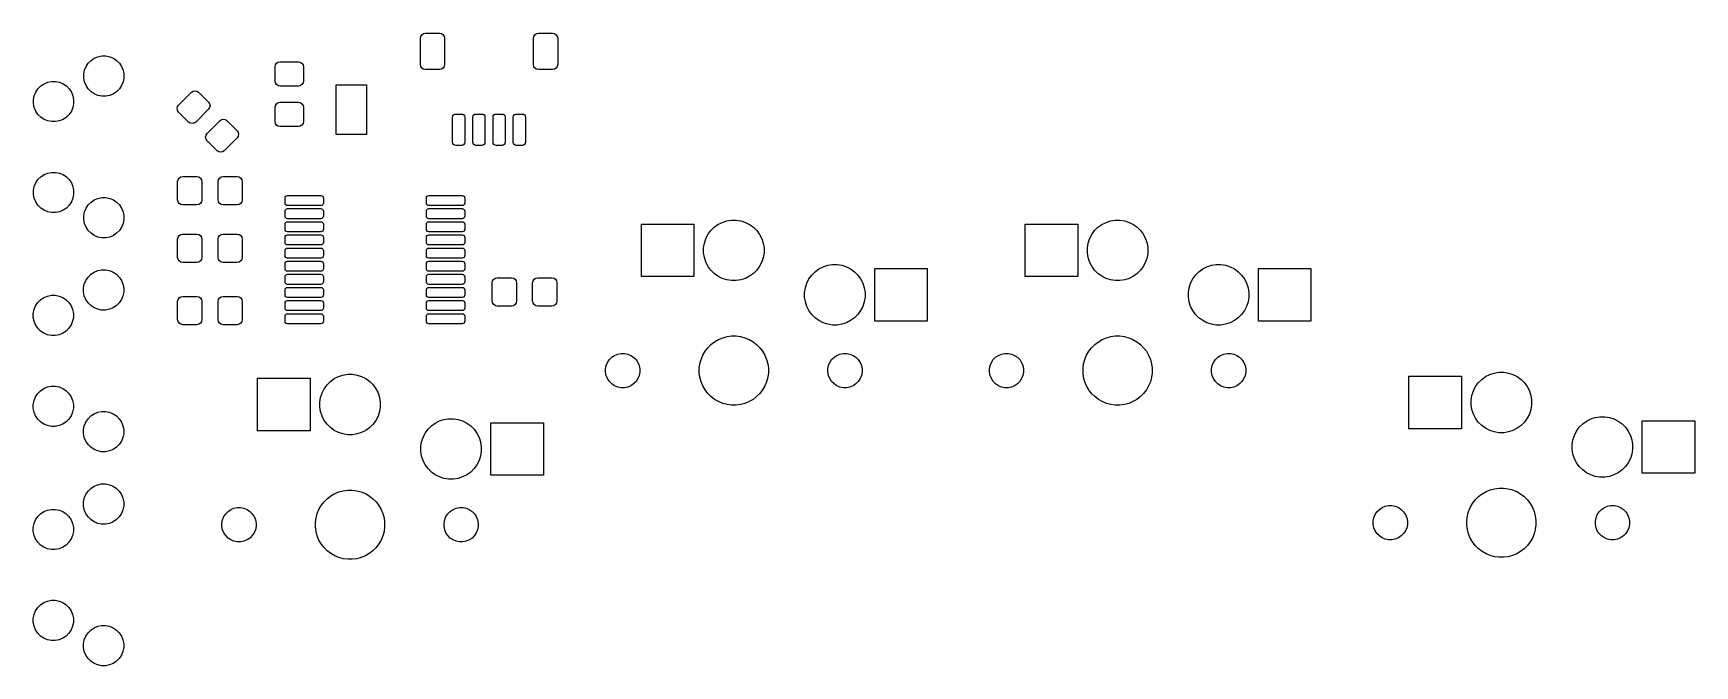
# Model space of a CAD drawing. Extents: x 166.5 to 248.8, y -101.9 to -70.6.
import ezdxf

# ---------------------------------------------------------------- set-up
doc = ezdxf.new("R2010")
doc.units = 0
doc.layers.add('BLACK', color=7, linetype='CONTINUOUS')

msp = doc.modelspace()

# ---------------------------------------------------------------- linework, layer by layer
at = {"layer": 'BLACK', "linetype": 'CONTINUOUS'}
for p, q in [((185.69903, -70.779329), (185.753223, -70.698223)), ((185.753223, -70.698223), (185.834329, -70.64403)), ((185.834329, -70.64403), (185.93, -70.625)), ((185.93, -70.625), (186.63, -70.625)), ((186.63, -70.625), (186.725671, -70.64403)), ((186.725671, -70.64403), (186.806777, -70.698223)), ((186.806777, -70.698223), (186.86097, -70.779329)), ((191.29903, -70.779329), (191.353223, -70.698223)), ((191.353223, -70.698223), (191.434329, -70.64403)), ((191.434329, -70.64403), (191.53, -70.625)), ((191.53, -70.625), (192.23, -70.625)), ((192.23, -70.625), (192.325671, -70.64403)), ((192.325671, -70.64403), (192.406777, -70.698223)), ((192.406777, -70.698223), (192.46097, -70.779329)), ((185.68, -70.875), (185.69903, -70.779329)), ((185.68, -72.175), (185.68, -70.875)), ((186.86097, -70.779329), (186.88, -70.875)), ((186.88, -70.875), (186.88, -72.175)), ((191.28, -70.875), (191.29903, -70.779329)), ((191.28, -72.175), (191.28, -70.875)), ((192.46097, -70.779329), (192.48, -70.875)), ((192.48, -70.875), (192.48, -72.175)), ((169.05306, -72.454715), (169.128079, -72.273603)), ((169.128079, -72.273603), (169.23699, -72.110607)), ((169.23699, -72.110607), (169.375607, -71.97199)), ((169.375607, -71.97199), (169.538603, -71.863079)), ((169.538603, -71.863079), (169.719715, -71.78806)), ((169.719715, -71.78806), (169.911983, -71.749815)), ((169.911983, -71.749815), (170.108017, -71.749815)), ((170.108017, -71.749815), (170.300285, -71.78806)), ((170.300285, -71.78806), (170.481397, -71.863079)), ((170.481397, -71.863079), (170.644393, -71.97199)), ((170.644393, -71.97199), (170.78301, -72.110607)), ((170.78301, -72.110607), (170.891921, -72.273603)), ((170.891921, -72.273603), (170.96694, -72.454715)), ((178.49, -72.29), (178.50903, -72.194329)), ((178.49, -72.99), (178.49, -72.29)), ((178.50903, -72.194329), (178.563223, -72.113223)), ((178.563223, -72.113223), (178.644329, -72.05903)), ((178.644329, -72.05903), (178.74, -72.04)), ((178.74, -72.04), (179.64, -72.04)), ((179.64, -72.04), (179.735671, -72.05903)), ((179.735671, -72.05903), (179.816777, -72.113223)), ((179.816777, -72.113223), (179.87097, -72.194329)), ((179.87097, -72.194329), (179.89, -72.29)), ((179.89, -72.29), (179.89, -72.99)), ((185.69903, -72.270671), (185.68, -72.175)), ((185.753223, -72.351777), (185.69903, -72.270671)), ((185.834329, -72.40597), (185.753223, -72.351777)), ((186.806777, -72.351777), (186.725671, -72.40597)), ((186.86097, -72.270671), (186.806777, -72.351777)), ((186.88, -72.175), (186.86097, -72.270671)), ((191.29903, -72.270671), (191.28, -72.175)), ((191.353223, -72.351777), (191.29903, -72.270671)), ((191.434329, -72.40597), (191.353223, -72.351777)), ((192.406777, -72.351777), (192.325671, -72.40597)), ((192.46097, -72.270671), (192.406777, -72.351777)), ((192.48, -72.175), (192.46097, -72.270671)), ((166.885607, -73.23199), (167.048603, -73.123079)), ((167.048603, -73.123079), (167.229715, -73.04806)), ((167.229715, -73.04806), (167.421983, -73.009815)), ((167.421983, -73.009815), (167.618017, -73.009815)), ((167.618017, -73.009815), (167.810285, -73.04806)), ((167.810285, -73.04806), (167.991397, -73.123079)), ((167.991397, -73.123079), (168.154393, -73.23199)), ((169.014815, -72.646983), (169.05306, -72.454715)), ((169.014815, -72.843017), (169.014815, -72.646983)), ((169.05306, -73.035285), (169.014815, -72.843017)), ((169.128079, -73.216397), (169.05306, -73.035285)), ((170.96694, -73.035285), (170.891921, -73.216397)), ((170.96694, -72.454715), (171.005185, -72.646983)), ((171.005185, -72.843017), (170.96694, -73.035285)), ((171.005185, -72.646983), (171.005185, -72.843017)), ((178.50903, -73.085671), (178.49, -72.99)), ((178.563223, -73.166777), (178.50903, -73.085671)), ((178.644329, -73.22097), (178.563223, -73.166777)), ((179.816777, -73.166777), (179.735671, -73.22097)), ((179.87097, -73.085671), (179.816777, -73.166777)), ((179.89, -72.99), (179.87097, -73.085671)), ((181.52, -75.63), (181.52, -73.18)), ((181.52, -73.18), (183.02, -73.18)), ((183.02, -73.18), (183.02, -75.63)), ((185.93, -72.425), (185.834329, -72.40597)), ((186.63, -72.425), (185.93, -72.425)), ((186.725671, -72.40597), (186.63, -72.425)), ((191.53, -72.425), (191.434329, -72.40597)), ((192.23, -72.425), (191.53, -72.425)), ((192.325671, -72.40597), (192.23, -72.425)), ((166.524815, -73.906983), (166.56306, -73.714715)), ((166.524815, -74.103017), (166.524815, -73.906983)), ((166.56306, -73.714715), (166.638079, -73.533603)), ((166.638079, -73.533603), (166.74699, -73.370607)), ((166.74699, -73.370607), (166.885607, -73.23199)), ((168.154393, -73.23199), (168.29301, -73.370607)), ((168.29301, -73.370607), (168.401921, -73.533603)), ((168.401921, -73.533603), (168.47694, -73.714715)), ((168.47694, -73.714715), (168.515185, -73.906983)), ((168.515185, -73.906983), (168.515185, -74.103017)), ((169.23699, -73.379393), (169.128079, -73.216397)), ((169.375607, -73.51801), (169.23699, -73.379393)), ((169.538603, -73.626921), (169.375607, -73.51801)), ((169.719715, -73.70194), (169.538603, -73.626921)), ((169.911983, -73.740185), (169.719715, -73.70194)), ((170.108017, -73.740185), (169.911983, -73.740185)), ((170.300285, -73.70194), (170.108017, -73.740185)), ((170.481397, -73.626921), (170.300285, -73.70194)), ((170.644393, -73.51801), (170.481397, -73.626921)), ((170.78301, -73.379393), (170.644393, -73.51801)), ((170.891921, -73.216397), (170.78301, -73.379393)), ((173.710431, -74.176827), (174.346827, -73.540431)), ((174.346827, -73.540431), (174.427933, -73.486238)), ((174.427933, -73.486238), (174.523604, -73.467207)), ((174.523604, -73.467207), (174.619275, -73.486238)), ((174.619275, -73.486238), (174.70038, -73.540431)), ((174.70038, -73.540431), (175.195355, -74.035406)), ((178.74, -73.24), (178.644329, -73.22097)), ((179.64, -73.24), (178.74, -73.24)), ((179.735671, -73.22097), (179.64, -73.24)), ((166.56306, -74.295285), (166.524815, -74.103017)), ((166.638079, -74.476397), (166.56306, -74.295285)), ((166.74699, -74.639393), (166.638079, -74.476397)), ((166.885607, -74.77801), (166.74699, -74.639393)), ((167.048603, -74.886921), (166.885607, -74.77801)), ((168.154393, -74.77801), (167.991397, -74.886921)), ((168.29301, -74.639393), (168.154393, -74.77801)), ((168.401921, -74.476397), (168.29301, -74.639393)), ((168.47694, -74.295285), (168.401921, -74.476397)), ((168.515185, -74.103017), (168.47694, -74.295285)), ((173.637207, -74.353604), (173.656238, -74.257933)), ((173.656238, -74.449275), (173.637207, -74.353604)), ((173.656238, -74.257933), (173.710431, -74.176827)), ((173.710431, -74.53038), (173.656238, -74.449275)), ((174.205406, -75.025355), (173.710431, -74.53038)), ((175.195355, -74.388959), (174.558959, -75.025355)), ((175.195355, -74.035406), (175.249548, -74.116511)), ((175.249548, -74.307853), (175.195355, -74.388959)), ((175.249548, -74.116511), (175.268579, -74.212182)), ((175.268579, -74.212182), (175.249548, -74.307853)), ((178.49, -74.29), (178.50903, -74.194329)), ((178.49, -74.99), (178.49, -74.29)), ((178.50903, -74.194329), (178.563223, -74.113223)), ((178.563223, -74.113223), (178.644329, -74.05903)), ((178.644329, -74.05903), (178.74, -74.04)), ((178.74, -74.04), (179.64, -74.04)), ((179.64, -74.04), (179.735671, -74.05903)), ((179.735671, -74.05903), (179.816777, -74.113223)), ((179.816777, -74.113223), (179.87097, -74.194329)), ((179.87097, -74.194329), (179.89, -74.29)), ((179.89, -74.29), (179.89, -74.99)), ((187.28, -74.775), (187.291418, -74.717597)), ((187.28, -76.025), (187.28, -74.775)), ((187.291418, -74.717597), (187.323934, -74.668934)), ((187.323934, -74.668934), (187.372597, -74.636418)), ((187.372597, -74.636418), (187.43, -74.625)), ((187.43, -74.625), (187.73, -74.625)), ((187.73, -74.625), (187.787403, -74.636418)), ((187.787403, -74.636418), (187.836066, -74.668934)), ((187.836066, -74.668934), (187.868582, -74.717597)), ((187.868582, -74.717597), (187.88, -74.775)), ((187.88, -74.775), (187.88, -76.025)), ((188.28, -74.775), (188.291418, -74.717597)), ((188.28, -76.025), (188.28, -74.775)), ((188.291418, -74.717597), (188.323934, -74.668934)), ((188.323934, -74.668934), (188.372597, -74.636418)), ((188.372597, -74.636418), (188.43, -74.625)), ((188.43, -74.625), (188.73, -74.625)), ((188.73, -74.625), (188.787403, -74.636418)), ((188.787403, -74.636418), (188.836066, -74.668934)), ((188.836066, -74.668934), (188.868582, -74.717597)), ((188.868582, -74.717597), (188.88, -74.775)), ((188.88, -74.775), (188.88, -76.025)), ((189.28, -74.775), (189.291418, -74.717597)), ((189.28, -76.025), (189.28, -74.775)), ((189.291418, -74.717597), (189.323934, -74.668934)), ((189.323934, -74.668934), (189.372597, -74.636418)), ((189.372597, -74.636418), (189.43, -74.625)), ((189.43, -74.625), (189.73, -74.625)), ((189.73, -74.625), (189.787403, -74.636418)), ((189.787403, -74.636418), (189.836066, -74.668934)), ((189.836066, -74.668934), (189.868582, -74.717597)), ((189.868582, -74.717597), (189.88, -74.775)), ((189.88, -74.775), (189.88, -76.025)), ((190.28, -74.775), (190.291418, -74.717597)), ((190.28, -76.025), (190.28, -74.775)), ((190.291418, -74.717597), (190.323934, -74.668934)), ((190.323934, -74.668934), (190.372597, -74.636418)), ((190.372597, -74.636418), (190.43, -74.625)), ((190.43, -74.625), (190.73, -74.625)), ((190.73, -74.625), (190.787403, -74.636418)), ((190.787403, -74.636418), (190.836066, -74.668934)), ((190.836066, -74.668934), (190.868582, -74.717597)), ((190.868582, -74.717597), (190.88, -74.775)), ((190.88, -74.775), (190.88, -76.025)), ((167.229715, -74.96194), (167.048603, -74.886921)), ((167.421983, -75.000185), (167.229715, -74.96194)), ((167.618017, -75.000185), (167.421983, -75.000185)), ((167.810285, -74.96194), (167.618017, -75.000185)), ((167.991397, -74.886921), (167.810285, -74.96194)), ((174.286511, -75.079548), (174.205406, -75.025355)), ((174.382182, -75.098579), (174.286511, -75.079548)), ((174.477853, -75.079548), (174.382182, -75.098579)), ((174.558959, -75.025355), (174.477853, -75.079548)), ((175.051421, -75.767818), (175.070452, -75.672147)), ((175.070452, -75.672147), (175.124645, -75.591041)), ((175.124645, -75.591041), (175.761041, -74.954645)), ((175.761041, -74.954645), (175.842147, -74.900452)), ((175.842147, -74.900452), (175.937818, -74.881421)), ((175.937818, -74.881421), (176.033489, -74.900452)), ((176.033489, -74.900452), (176.114594, -74.954645)), ((176.114594, -74.954645), (176.609569, -75.44962)), ((176.609569, -75.44962), (176.663762, -75.530725)), ((176.663762, -75.530725), (176.682793, -75.626396)), ((176.682793, -75.626396), (176.663762, -75.722067)), ((178.50903, -75.085671), (178.49, -74.99)), ((178.563223, -75.166777), (178.50903, -75.085671)), ((178.644329, -75.22097), (178.563223, -75.166777)), ((178.74, -75.24), (178.644329, -75.22097)), ((179.64, -75.24), (178.74, -75.24)), ((179.735671, -75.22097), (179.64, -75.24)), ((179.816777, -75.166777), (179.735671, -75.22097)), ((179.87097, -75.085671), (179.816777, -75.166777)), ((179.89, -74.99), (179.87097, -75.085671)), ((183.02, -75.63), (181.52, -75.63)), ((175.070452, -75.863489), (175.051421, -75.767818)), ((175.124645, -75.944594), (175.070452, -75.863489)), ((175.61962, -76.439569), (175.124645, -75.944594)), ((175.700725, -76.493762), (175.61962, -76.439569)), ((175.796396, -76.512793), (175.700725, -76.493762)), ((175.892067, -76.493762), (175.796396, -76.512793)), ((175.973173, -76.439569), (175.892067, -76.493762)), ((176.609569, -75.803173), (175.973173, -76.439569)), ((176.663762, -75.722067), (176.609569, -75.803173)), ((187.291418, -76.082403), (187.28, -76.025)), ((187.323934, -76.131066), (187.291418, -76.082403)), ((187.372597, -76.163582), (187.323934, -76.131066)), ((187.43, -76.175), (187.372597, -76.163582)), ((187.73, -76.175), (187.43, -76.175)), ((187.787403, -76.163582), (187.73, -76.175)), ((187.836066, -76.131066), (187.787403, -76.163582)), ((187.868582, -76.082403), (187.836066, -76.131066)), ((187.88, -76.025), (187.868582, -76.082403)), ((188.291418, -76.082403), (188.28, -76.025)), ((188.323934, -76.131066), (188.291418, -76.082403)), ((188.372597, -76.163582), (188.323934, -76.131066)), ((188.43, -76.175), (188.372597, -76.163582)), ((188.73, -76.175), (188.43, -76.175)), ((188.787403, -76.163582), (188.73, -76.175)), ((188.836066, -76.131066), (188.787403, -76.163582)), ((188.868582, -76.082403), (188.836066, -76.131066)), ((188.88, -76.025), (188.868582, -76.082403)), ((189.291418, -76.082403), (189.28, -76.025)), ((189.323934, -76.131066), (189.291418, -76.082403)), ((189.372597, -76.163582), (189.323934, -76.131066)), ((189.43, -76.175), (189.372597, -76.163582)), ((189.73, -76.175), (189.43, -76.175)), ((189.787403, -76.163582), (189.73, -76.175)), ((189.836066, -76.131066), (189.787403, -76.163582)), ((189.868582, -76.082403), (189.836066, -76.131066)), ((189.88, -76.025), (189.868582, -76.082403)), ((190.291418, -76.082403), (190.28, -76.025)), ((190.323934, -76.131066), (190.291418, -76.082403)), ((190.372597, -76.163582), (190.323934, -76.131066)), ((190.43, -76.175), (190.372597, -76.163582)), ((190.73, -76.175), (190.43, -76.175)), ((190.787403, -76.163582), (190.73, -76.175)), ((190.836066, -76.131066), (190.787403, -76.163582)), ((190.868582, -76.082403), (190.836066, -76.131066)), ((190.88, -76.025), (190.868582, -76.082403)), ((166.56306, -78.214715), (166.638079, -78.033603)), ((166.638079, -78.033603), (166.74699, -77.870607)), ((166.74699, -77.870607), (166.885607, -77.73199)), ((166.885607, -77.73199), (167.048603, -77.623079)), ((167.048603, -77.623079), (167.229715, -77.54806)), ((167.229715, -77.54806), (167.421983, -77.509815)), ((167.421983, -77.509815), (167.618017, -77.509815)), ((167.618017, -77.509815), (167.810285, -77.54806)), ((167.810285, -77.54806), (167.991397, -77.623079)), ((167.991397, -77.623079), (168.154393, -77.73199)), ((168.154393, -77.73199), (168.29301, -77.870607)), ((168.29301, -77.870607), (168.401921, -78.033603)), ((168.401921, -78.033603), (168.47694, -78.214715)), ((173.663627, -77.97), (173.682657, -77.874329)), ((173.663627, -78.87), (173.663627, -77.97)), ((173.682657, -77.874329), (173.73685, -77.793223)), ((173.73685, -77.793223), (173.817956, -77.73903)), ((173.817956, -77.73903), (173.913627, -77.72)), ((173.913627, -77.72), (174.613627, -77.72)), ((174.613627, -77.72), (174.709298, -77.73903)), ((174.709298, -77.73903), (174.790404, -77.793223)), ((174.790404, -77.793223), (174.844597, -77.874329)), ((174.844597, -77.874329), (174.863627, -77.97)), ((174.863627, -77.97), (174.863627, -78.87)), ((175.663627, -77.97), (175.682657, -77.874329)), ((175.663627, -78.87), (175.663627, -77.97)), ((175.682657, -77.874329), (175.73685, -77.793223)), ((175.73685, -77.793223), (175.817956, -77.73903)), ((175.817956, -77.73903), (175.913627, -77.72)), ((175.913627, -77.72), (176.613627, -77.72)), ((176.613627, -77.72), (176.709298, -77.73903)), ((176.709298, -77.73903), (176.790404, -77.793223)), ((176.790404, -77.793223), (176.844597, -77.874329)), ((176.844597, -77.874329), (176.863627, -77.97)), ((176.863627, -77.97), (176.863627, -78.87)), ((166.524815, -78.406983), (166.56306, -78.214715)), ((166.524815, -78.603017), (166.524815, -78.406983)), ((166.56306, -78.795285), (166.524815, -78.603017)), ((166.638079, -78.976397), (166.56306, -78.795285)), ((168.47694, -78.795285), (168.401921, -78.976397)), ((168.47694, -78.214715), (168.515185, -78.406983)), ((168.515185, -78.603017), (168.47694, -78.795285)), ((168.515185, -78.406983), (168.515185, -78.603017)), ((169.375607, -78.98199), (169.538603, -78.873079)), ((169.538603, -78.873079), (169.719715, -78.79806)), ((169.719715, -78.79806), (169.911983, -78.759815)), ((169.911983, -78.759815), (170.108017, -78.759815)), ((170.108017, -78.759815), (170.300285, -78.79806)), ((170.300285, -78.79806), (170.481397, -78.873079)), ((170.481397, -78.873079), (170.644393, -78.98199)), ((173.682657, -78.965671), (173.663627, -78.87)), ((173.73685, -79.046777), (173.682657, -78.965671)), ((174.844597, -78.965671), (174.790404, -79.046777)), ((174.863627, -78.87), (174.844597, -78.965671)), ((175.682657, -78.965671), (175.663627, -78.87)), ((175.73685, -79.046777), (175.682657, -78.965671)), ((176.844597, -78.965671), (176.790404, -79.046777)), ((176.863627, -78.87), (176.844597, -78.965671)), ((178.98, -78.78), (178.989515, -78.732165)), ((178.98, -79.03), (178.98, -78.78)), ((178.989515, -78.732165), (179.016612, -78.691612)), ((179.016612, -78.691612), (179.057165, -78.664515)), ((179.057165, -78.664515), (179.105, -78.655)), ((179.105, -78.655), (180.755, -78.655)), ((180.755, -78.655), (180.802835, -78.664515)), ((180.802835, -78.664515), (180.843388, -78.691612)), ((180.843388, -78.691612), (180.870485, -78.732165)), ((180.870485, -78.732165), (180.88, -78.78)), ((180.88, -78.78), (180.88, -79.03)), ((185.98, -78.78), (185.989515, -78.732165)), ((185.98, -79.03), (185.98, -78.78)), ((185.989515, -78.732165), (186.016612, -78.691612)), ((186.016612, -78.691612), (186.057165, -78.664515)), ((186.057165, -78.664515), (186.105, -78.655)), ((186.105, -78.655), (187.755, -78.655)), ((187.755, -78.655), (187.802835, -78.664515)), ((187.802835, -78.664515), (187.843388, -78.691612)), ((187.843388, -78.691612), (187.870485, -78.732165)), ((187.870485, -78.732165), (187.88, -78.78)), ((187.88, -78.78), (187.88, -79.03)), ((166.74699, -79.139393), (166.638079, -78.976397)), ((166.885607, -79.27801), (166.74699, -79.139393)), ((167.048603, -79.386921), (166.885607, -79.27801)), ((167.229715, -79.46194), (167.048603, -79.386921)), ((167.421983, -79.500185), (167.229715, -79.46194)), ((167.618017, -79.500185), (167.421983, -79.500185)), ((167.810285, -79.46194), (167.618017, -79.500185)), ((167.991397, -79.386921), (167.810285, -79.46194)), ((168.154393, -79.27801), (167.991397, -79.386921)), ((168.29301, -79.139393), (168.154393, -79.27801)), ((168.401921, -78.976397), (168.29301, -79.139393)), ((169.014815, -79.656983), (169.05306, -79.464715)), ((169.014815, -79.853017), (169.014815, -79.656983)), ((169.05306, -79.464715), (169.128079, -79.283603)), ((169.128079, -79.283603), (169.23699, -79.120607)), ((169.23699, -79.120607), (169.375607, -78.98199)), ((170.644393, -78.98199), (170.78301, -79.120607)), ((170.78301, -79.120607), (170.891921, -79.283603)), ((170.891921, -79.283603), (170.96694, -79.464715)), ((170.96694, -79.464715), (171.005185, -79.656983)), ((171.005185, -79.656983), (171.005185, -79.853017)), ((173.817956, -79.10097), (173.73685, -79.046777)), ((173.913627, -79.12), (173.817956, -79.10097)), ((174.613627, -79.12), (173.913627, -79.12)), ((174.709298, -79.10097), (174.613627, -79.12)), ((174.790404, -79.046777), (174.709298, -79.10097)), ((175.817956, -79.10097), (175.73685, -79.046777)), ((175.913627, -79.12), (175.817956, -79.10097)), ((176.613627, -79.12), (175.913627, -79.12)), ((176.709298, -79.10097), (176.613627, -79.12)), ((176.790404, -79.046777), (176.709298, -79.10097)), ((178.989515, -79.077835), (178.98, -79.03)), ((178.98, -79.43), (178.989515, -79.382165)), ((178.98, -79.68), (178.98, -79.43)), ((178.989515, -79.727835), (178.98, -79.68)), ((179.016612, -79.118388), (178.989515, -79.077835)), ((178.989515, -79.382165), (179.016612, -79.341612)), ((179.016612, -79.768388), (178.989515, -79.727835)), ((179.057165, -79.145485), (179.016612, -79.118388)), ((179.016612, -79.341612), (179.057165, -79.314515)), ((179.057165, -79.795485), (179.016612, -79.768388)), ((179.105, -79.155), (179.057165, -79.145485)), ((179.057165, -79.314515), (179.105, -79.305)), ((180.755, -79.155), (179.105, -79.155)), ((179.105, -79.305), (180.755, -79.305)), ((180.802835, -79.145485), (180.755, -79.155)), ((180.755, -79.305), (180.802835, -79.314515)), ((180.843388, -79.118388), (180.802835, -79.145485)), ((180.802835, -79.314515), (180.843388, -79.341612)), ((180.843388, -79.768388), (180.802835, -79.795485)), ((180.870485, -79.077835), (180.843388, -79.118388)), ((180.843388, -79.341612), (180.870485, -79.382165)), ((180.870485, -79.727835), (180.843388, -79.768388)), ((180.88, -79.03), (180.870485, -79.077835)), ((180.870485, -79.382165), (180.88, -79.43)), ((180.88, -79.68), (180.870485, -79.727835)), ((180.88, -79.43), (180.88, -79.68)), ((185.989515, -79.077835), (185.98, -79.03)), ((185.98, -79.43), (185.989515, -79.382165)), ((185.98, -79.68), (185.98, -79.43)), ((185.989515, -79.727835), (185.98, -79.68)), ((186.016612, -79.118388), (185.989515, -79.077835)), ((185.989515, -79.382165), (186.016612, -79.341612)), ((186.016612, -79.768388), (185.989515, -79.727835)), ((186.057165, -79.145485), (186.016612, -79.118388)), ((186.016612, -79.341612), (186.057165, -79.314515)), ((186.057165, -79.795485), (186.016612, -79.768388)), ((186.105, -79.155), (186.057165, -79.145485)), ((186.057165, -79.314515), (186.105, -79.305)), ((187.755, -79.155), (186.105, -79.155)), ((186.105, -79.305), (187.755, -79.305)), ((187.802835, -79.145485), (187.755, -79.155)), ((187.755, -79.305), (187.802835, -79.314515)), ((187.843388, -79.118388), (187.802835, -79.145485)), ((187.802835, -79.314515), (187.843388, -79.341612)), ((187.843388, -79.768388), (187.802835, -79.795485)), ((187.870485, -79.077835), (187.843388, -79.118388)), ((187.843388, -79.341612), (187.870485, -79.382165)), ((187.870485, -79.727835), (187.843388, -79.768388)), ((187.88, -79.03), (187.870485, -79.077835)), ((187.870485, -79.382165), (187.88, -79.43)), ((187.88, -79.68), (187.870485, -79.727835)), ((187.88, -79.43), (187.88, -79.68)), ((169.05306, -80.045285), (169.014815, -79.853017)), ((169.128079, -80.226397), (169.05306, -80.045285)), ((169.23699, -80.389393), (169.128079, -80.226397)), ((169.375607, -80.52801), (169.23699, -80.389393)), ((169.538603, -80.636921), (169.375607, -80.52801)), ((170.644393, -80.52801), (170.481397, -80.636921)), ((170.78301, -80.389393), (170.644393, -80.52801)), ((170.891921, -80.226397), (170.78301, -80.389393)), ((170.96694, -80.045285), (170.891921, -80.226397)), ((171.005185, -79.853017), (170.96694, -80.045285)), ((173.73685, -80.643223), (173.817956, -80.58903)), ((173.817956, -80.58903), (173.913627, -80.57)), ((173.913627, -80.57), (174.613627, -80.57)), ((174.613627, -80.57), (174.709298, -80.58903)), ((174.709298, -80.58903), (174.790404, -80.643223)), ((175.73685, -80.643223), (175.817956, -80.58903)), ((175.817956, -80.58903), (175.913627, -80.57)), ((175.913627, -80.57), (176.613627, -80.57)), ((176.613627, -80.57), (176.709298, -80.58903)), ((176.709298, -80.58903), (176.790404, -80.643223)), ((178.98, -80.08), (178.989515, -80.032165)), ((178.98, -80.33), (178.98, -80.08)), ((178.989515, -80.377835), (178.98, -80.33)), ((178.989515, -80.032165), (179.016612, -79.991612)), ((179.016612, -80.418388), (178.989515, -80.377835)), ((179.016612, -79.991612), (179.057165, -79.964515)), ((179.057165, -80.445485), (179.016612, -80.418388)), ((179.016612, -80.641612), (179.057165, -80.614515)), ((179.105, -79.805), (179.057165, -79.795485)), ((179.057165, -79.964515), (179.105, -79.955)), ((179.105, -80.455), (179.057165, -80.445485)), ((179.057165, -80.614515), (179.105, -80.605)), ((180.755, -79.805), (179.105, -79.805)), ((179.105, -79.955), (180.755, -79.955)), ((180.755, -80.455), (179.105, -80.455)), ((179.105, -80.605), (180.755, -80.605)), ((180.802835, -79.795485), (180.755, -79.805)), ((180.755, -79.955), (180.802835, -79.964515)), ((180.802835, -80.445485), (180.755, -80.455)), ((180.755, -80.605), (180.802835, -80.614515)), ((180.802835, -79.964515), (180.843388, -79.991612)), ((180.843388, -80.418388), (180.802835, -80.445485)), ((180.802835, -80.614515), (180.843388, -80.641612)), ((180.843388, -79.991612), (180.870485, -80.032165)), ((180.870485, -80.377835), (180.843388, -80.418388)), ((180.870485, -80.032165), (180.88, -80.08)), ((180.88, -80.33), (180.870485, -80.377835)), ((180.88, -80.08), (180.88, -80.33)), ((185.98, -80.08), (185.989515, -80.032165)), ((185.98, -80.33), (185.98, -80.08)), ((185.989515, -80.377835), (185.98, -80.33)), ((185.989515, -80.032165), (186.016612, -79.991612)), ((186.016612, -80.418388), (185.989515, -80.377835)), ((186.016612, -79.991612), (186.057165, -79.964515)), ((186.057165, -80.445485), (186.016612, -80.418388)), ((186.016612, -80.641612), (186.057165, -80.614515)), ((186.105, -79.805), (186.057165, -79.795485)), ((186.057165, -79.964515), (186.105, -79.955)), ((186.105, -80.455), (186.057165, -80.445485)), ((186.057165, -80.614515), (186.105, -80.605)), ((187.755, -79.805), (186.105, -79.805)), ((186.105, -79.955), (187.755, -79.955)), ((187.755, -80.455), (186.105, -80.455)), ((186.105, -80.605), (187.755, -80.605)), ((187.802835, -79.795485), (187.755, -79.805)), ((187.755, -79.955), (187.802835, -79.964515)), ((187.802835, -80.445485), (187.755, -80.455)), ((187.755, -80.605), (187.802835, -80.614515)), ((187.802835, -79.964515), (187.843388, -79.991612)), ((187.843388, -80.418388), (187.802835, -80.445485)), ((187.802835, -80.614515), (187.843388, -80.641612)), ((187.843388, -79.991612), (187.870485, -80.032165)), ((187.870485, -80.377835), (187.843388, -80.418388)), ((187.870485, -80.032165), (187.88, -80.08)), ((187.88, -80.33), (187.870485, -80.377835)), ((187.88, -80.08), (187.88, -80.33)), ((196.625, -82.67), (196.625, -80.07)), ((196.625, -80.07), (199.225, -80.07)), ((199.225, -80.07), (199.225, -82.67)), ((199.814181, -80.795975), (199.92104, -80.586252)), ((199.92104, -80.586252), (200.059391, -80.395828)), ((200.059391, -80.395828), (200.225828, -80.229391)), ((200.225828, -80.229391), (200.416252, -80.09104)), ((200.416252, -80.09104), (200.625975, -79.984181)), ((200.625975, -79.984181), (200.849832, -79.911445)), ((200.849832, -79.911445), (201.082311, -79.874624)), ((201.082311, -79.874624), (201.317689, -79.874624)), ((201.317689, -79.874624), (201.550168, -79.911445)), ((201.550168, -79.911445), (201.774025, -79.984181)), ((201.774025, -79.984181), (201.983748, -80.09104)), ((201.983748, -80.09104), (202.174172, -80.229391)), ((202.174172, -80.229391), (202.340609, -80.395828)), ((202.340609, -80.395828), (202.47896, -80.586252)), ((202.47896, -80.586252), (202.585819, -80.795975)), ((215.625, -82.67), (215.625, -80.07)), ((215.625, -80.07), (218.225, -80.07)), ((218.225, -80.07), (218.225, -82.67)), ((218.814181, -80.795975), (218.92104, -80.586252)), ((218.92104, -80.586252), (219.059391, -80.395828)), ((219.059391, -80.395828), (219.225828, -80.229391)), ((219.225828, -80.229391), (219.416252, -80.09104)), ((219.416252, -80.09104), (219.625975, -79.984181)), ((219.625975, -79.984181), (219.849832, -79.911445)), ((219.849832, -79.911445), (220.082311, -79.874624)), ((220.082311, -79.874624), (220.317689, -79.874624)), ((220.317689, -79.874624), (220.550168, -79.911445)), ((220.550168, -79.911445), (220.774025, -79.984181)), ((220.774025, -79.984181), (220.983748, -80.09104)), ((220.983748, -80.09104), (221.174172, -80.229391)), ((221.174172, -80.229391), (221.340609, -80.395828)), ((221.340609, -80.395828), (221.47896, -80.586252)), ((221.47896, -80.586252), (221.585819, -80.795975)), ((169.719715, -80.71194), (169.538603, -80.636921)), ((169.911983, -80.750185), (169.719715, -80.71194)), ((170.108017, -80.750185), (169.911983, -80.750185)), ((170.300285, -80.71194), (170.108017, -80.750185)), ((170.481397, -80.636921), (170.300285, -80.71194)), ((173.663627, -80.82), (173.682657, -80.724329)), ((173.663627, -81.72), (173.663627, -80.82)), ((173.682657, -80.724329), (173.73685, -80.643223)), ((174.790404, -80.643223), (174.844597, -80.724329)), ((174.844597, -80.724329), (174.863627, -80.82)), ((174.863627, -80.82), (174.863627, -81.72)), ((175.663627, -80.82), (175.682657, -80.724329)), ((175.663627, -81.72), (175.663627, -80.82)), ((175.682657, -80.724329), (175.73685, -80.643223)), ((176.790404, -80.643223), (176.844597, -80.724329)), ((176.844597, -80.724329), (176.863627, -80.82)), ((176.863627, -80.82), (176.863627, -81.72)), ((178.98, -80.73), (178.989515, -80.682165)), ((178.98, -80.98), (178.98, -80.73)), ((178.989515, -81.027835), (178.98, -80.98)), ((178.98, -81.38), (178.989515, -81.332165)), ((178.98, -81.63), (178.98, -81.38)), ((178.989515, -80.682165), (179.016612, -80.641612)), ((179.016612, -81.068388), (178.989515, -81.027835)), ((178.989515, -81.332165), (179.016612, -81.291612)), ((179.057165, -81.095485), (179.016612, -81.068388)), ((179.016612, -81.291612), (179.057165, -81.264515)), ((179.105, -81.105), (179.057165, -81.095485)), ((179.057165, -81.264515), (179.105, -81.255)), ((180.755, -81.105), (179.105, -81.105)), ((179.105, -81.255), (180.755, -81.255)), ((180.802835, -81.095485), (180.755, -81.105)), ((180.755, -81.255), (180.802835, -81.264515)), ((180.843388, -81.068388), (180.802835, -81.095485)), ((180.802835, -81.264515), (180.843388, -81.291612)), ((180.843388, -80.641612), (180.870485, -80.682165)), ((180.870485, -81.027835), (180.843388, -81.068388)), ((180.843388, -81.291612), (180.870485, -81.332165)), ((180.870485, -80.682165), (180.88, -80.73)), ((180.88, -80.98), (180.870485, -81.027835)), ((180.870485, -81.332165), (180.88, -81.38)), ((180.88, -80.73), (180.88, -80.98)), ((180.88, -81.38), (180.88, -81.63)), ((185.98, -80.73), (185.989515, -80.682165)), ((185.98, -80.98), (185.98, -80.73)), ((185.989515, -81.027835), (185.98, -80.98)), ((185.98, -81.38), (185.989515, -81.332165)), ((185.98, -81.63), (185.98, -81.38)), ((185.989515, -80.682165), (186.016612, -80.641612)), ((186.016612, -81.068388), (185.989515, -81.027835)), ((185.989515, -81.332165), (186.016612, -81.291612)), ((186.057165, -81.095485), (186.016612, -81.068388)), ((186.016612, -81.291612), (186.057165, -81.264515)), ((186.105, -81.105), (186.057165, -81.095485)), ((186.057165, -81.264515), (186.105, -81.255)), ((187.755, -81.105), (186.105, -81.105)), ((186.105, -81.255), (187.755, -81.255)), ((187.802835, -81.095485), (187.755, -81.105)), ((187.755, -81.255), (187.802835, -81.264515)), ((187.843388, -81.068388), (187.802835, -81.095485)), ((187.802835, -81.264515), (187.843388, -81.291612)), ((187.843388, -80.641612), (187.870485, -80.682165)), ((187.870485, -81.027835), (187.843388, -81.068388)), ((187.843388, -81.291612), (187.870485, -81.332165)), ((187.870485, -80.682165), (187.88, -80.73)), ((187.88, -80.98), (187.870485, -81.027835)), ((187.870485, -81.332165), (187.88, -81.38)), ((187.88, -80.73), (187.88, -80.98)), ((187.88, -81.38), (187.88, -81.63)), ((199.704624, -81.252311), (199.741445, -81.019832)), ((199.704624, -81.487689), (199.704624, -81.252311)), ((199.741445, -81.019832), (199.814181, -80.795975)), ((202.585819, -80.795975), (202.658555, -81.019832)), ((202.658555, -81.019832), (202.695376, -81.252311)), ((202.695376, -81.252311), (202.695376, -81.487689)), ((218.704624, -81.252311), (218.741445, -81.019832)), ((218.704624, -81.487689), (218.704624, -81.252311)), ((218.741445, -81.019832), (218.814181, -80.795975)), ((221.585819, -80.795975), (221.658555, -81.019832)), ((221.658555, -81.019832), (221.695376, -81.252311)), ((221.695376, -81.252311), (221.695376, -81.487689)), ((173.682657, -81.815671), (173.663627, -81.72)), ((173.73685, -81.896777), (173.682657, -81.815671)), ((173.817956, -81.95097), (173.73685, -81.896777)), ((173.913627, -81.97), (173.817956, -81.95097)), ((174.613627, -81.97), (173.913627, -81.97)), ((174.709298, -81.95097), (174.613627, -81.97)), ((174.790404, -81.896777), (174.709298, -81.95097)), ((174.844597, -81.815671), (174.790404, -81.896777)), ((174.863627, -81.72), (174.844597, -81.815671)), ((175.682657, -81.815671), (175.663627, -81.72)), ((175.73685, -81.896777), (175.682657, -81.815671)), ((175.817956, -81.95097), (175.73685, -81.896777)), ((175.913627, -81.97), (175.817956, -81.95097)), ((176.613627, -81.97), (175.913627, -81.97)), ((176.709298, -81.95097), (176.613627, -81.97)), ((176.790404, -81.896777), (176.709298, -81.95097)), ((176.844597, -81.815671), (176.790404, -81.896777)), ((176.863627, -81.72), (176.844597, -81.815671)), ((178.989515, -81.677835), (178.98, -81.63)), ((178.98, -82.03), (178.989515, -81.982165)), ((178.98, -82.28), (178.98, -82.03)), ((179.016612, -81.718388), (178.989515, -81.677835)), ((178.989515, -81.982165), (179.016612, -81.941612)), ((179.057165, -81.745485), (179.016612, -81.718388)), ((179.016612, -81.941612), (179.057165, -81.914515)), ((179.105, -81.755), (179.057165, -81.745485)), ((179.057165, -81.914515), (179.105, -81.905)), ((180.755, -81.755), (179.105, -81.755)), ((179.105, -81.905), (180.755, -81.905)), ((180.802835, -81.745485), (180.755, -81.755)), ((180.755, -81.905), (180.802835, -81.914515)), ((180.843388, -81.718388), (180.802835, -81.745485)), ((180.802835, -81.914515), (180.843388, -81.941612)), ((180.870485, -81.677835), (180.843388, -81.718388)), ((180.843388, -81.941612), (180.870485, -81.982165)), ((180.88, -81.63), (180.870485, -81.677835)), ((180.870485, -81.982165), (180.88, -82.03)), ((180.88, -82.03), (180.88, -82.28)), ((185.989515, -81.677835), (185.98, -81.63)), ((185.98, -82.03), (185.989515, -81.982165)), ((185.98, -82.28), (185.98, -82.03)), ((186.016612, -81.718388), (185.989515, -81.677835)), ((185.989515, -81.982165), (186.016612, -81.941612)), ((186.057165, -81.745485), (186.016612, -81.718388)), ((186.016612, -81.941612), (186.057165, -81.914515)), ((186.105, -81.755), (186.057165, -81.745485)), ((186.057165, -81.914515), (186.105, -81.905)), ((187.755, -81.755), (186.105, -81.755)), ((186.105, -81.905), (187.755, -81.905)), ((187.802835, -81.745485), (187.755, -81.755)), ((187.755, -81.905), (187.802835, -81.914515)), ((187.843388, -81.718388), (187.802835, -81.745485)), ((187.802835, -81.914515), (187.843388, -81.941612)), ((187.870485, -81.677835), (187.843388, -81.718388)), ((187.843388, -81.941612), (187.870485, -81.982165)), ((187.88, -81.63), (187.870485, -81.677835)), ((187.870485, -81.982165), (187.88, -82.03)), ((187.88, -82.03), (187.88, -82.28)), ((199.741445, -81.720168), (199.704624, -81.487689)), ((199.814181, -81.944025), (199.741445, -81.720168)), ((199.92104, -82.153748), (199.814181, -81.944025)), ((200.059391, -82.344172), (199.92104, -82.153748)), ((202.47896, -82.153748), (202.340609, -82.344172)), ((202.585819, -81.944025), (202.47896, -82.153748)), ((202.658555, -81.720168), (202.585819, -81.944025)), ((202.695376, -81.487689), (202.658555, -81.720168)), ((205.416252, -82.29104), (205.625975, -82.184181)), ((205.625975, -82.184181), (205.849832, -82.111445)), ((205.849832, -82.111445), (206.082311, -82.074624)), ((206.082311, -82.074624), (206.317689, -82.074624)), ((206.317689, -82.074624), (206.550168, -82.111445)), ((206.550168, -82.111445), (206.774025, -82.184181)), ((206.774025, -82.184181), (206.983748, -82.29104)), ((218.741445, -81.720168), (218.704624, -81.487689)), ((218.814181, -81.944025), (218.741445, -81.720168)), ((218.92104, -82.153748), (218.814181, -81.944025)), ((219.059391, -82.344172), (218.92104, -82.153748)), ((221.47896, -82.153748), (221.340609, -82.344172)), ((221.585819, -81.944025), (221.47896, -82.153748)), ((221.658555, -81.720168), (221.585819, -81.944025)), ((221.695376, -81.487689), (221.658555, -81.720168)), ((224.416252, -82.29104), (224.625975, -82.184181)), ((224.625975, -82.184181), (224.849832, -82.111445)), ((224.849832, -82.111445), (225.082311, -82.074624)), ((225.082311, -82.074624), (225.317689, -82.074624)), ((225.317689, -82.074624), (225.550168, -82.111445)), ((225.550168, -82.111445), (225.774025, -82.184181)), ((225.774025, -82.184181), (225.983748, -82.29104)), ((169.004815, -83.231983), (169.04306, -83.039715)), ((169.04306, -83.039715), (169.118079, -82.858603)), ((169.118079, -82.858603), (169.22699, -82.695607)), ((169.22699, -82.695607), (169.365607, -82.55699)), ((169.365607, -82.55699), (169.528603, -82.448079)), ((169.528603, -82.448079), (169.709715, -82.37306)), ((169.709715, -82.37306), (169.901983, -82.334815)), ((169.901983, -82.334815), (170.098017, -82.334815)), ((170.098017, -82.334815), (170.290285, -82.37306)), ((170.290285, -82.37306), (170.471397, -82.448079)), ((170.471397, -82.448079), (170.634393, -82.55699)), ((170.634393, -82.55699), (170.77301, -82.695607)), ((170.77301, -82.695607), (170.881921, -82.858603)), ((170.881921, -82.858603), (170.95694, -83.039715)), ((170.95694, -83.039715), (170.995185, -83.231983)), ((178.989515, -82.327835), (178.98, -82.28)), ((178.98, -82.68), (178.989515, -82.632165)), ((178.98, -82.93), (178.98, -82.68)), ((178.989515, -82.977835), (178.98, -82.93)), ((179.016612, -82.368388), (178.989515, -82.327835)), ((178.989515, -82.632165), (179.016612, -82.591612)), ((179.016612, -83.018388), (178.989515, -82.977835)), ((179.057165, -82.395485), (179.016612, -82.368388)), ((179.016612, -82.591612), (179.057165, -82.564515)), ((179.057165, -83.045485), (179.016612, -83.018388)), ((179.105, -82.405), (179.057165, -82.395485)), ((179.057165, -82.564515), (179.105, -82.555)), ((179.105, -83.055), (179.057165, -83.045485)), ((180.755, -82.405), (179.105, -82.405)), ((179.105, -82.555), (180.755, -82.555)), ((180.755, -83.055), (179.105, -83.055)), ((180.802835, -82.395485), (180.755, -82.405)), ((180.755, -82.555), (180.802835, -82.564515)), ((180.802835, -83.045485), (180.755, -83.055)), ((180.843388, -82.368388), (180.802835, -82.395485)), ((180.802835, -82.564515), (180.843388, -82.591612)), ((180.843388, -83.018388), (180.802835, -83.045485)), ((180.870485, -82.327835), (180.843388, -82.368388)), ((180.843388, -82.591612), (180.870485, -82.632165)), ((180.870485, -82.977835), (180.843388, -83.018388)), ((180.88, -82.28), (180.870485, -82.327835)), ((180.870485, -82.632165), (180.88, -82.68)), ((180.88, -82.93), (180.870485, -82.977835)), ((180.88, -82.68), (180.88, -82.93)), ((185.989515, -82.327835), (185.98, -82.28)), ((185.98, -82.68), (185.989515, -82.632165)), ((185.98, -82.93), (185.98, -82.68)), ((185.989515, -82.977835), (185.98, -82.93)), ((186.016612, -82.368388), (185.989515, -82.327835)), ((185.989515, -82.632165), (186.016612, -82.591612)), ((186.016612, -83.018388), (185.989515, -82.977835)), ((186.057165, -82.395485), (186.016612, -82.368388)), ((186.016612, -82.591612), (186.057165, -82.564515)), ((186.057165, -83.045485), (186.016612, -83.018388)), ((186.105, -82.405), (186.057165, -82.395485)), ((186.057165, -82.564515), (186.105, -82.555)), ((186.105, -83.055), (186.057165, -83.045485)), ((187.755, -82.405), (186.105, -82.405)), ((186.105, -82.555), (187.755, -82.555)), ((187.755, -83.055), (186.105, -83.055)), ((187.802835, -82.395485), (187.755, -82.405)), ((187.755, -82.555), (187.802835, -82.564515)), ((187.802835, -83.045485), (187.755, -83.055)), ((187.843388, -82.368388), (187.802835, -82.395485)), ((187.802835, -82.564515), (187.843388, -82.591612)), ((187.843388, -83.018388), (187.802835, -83.045485)), ((187.870485, -82.327835), (187.843388, -82.368388)), ((187.843388, -82.591612), (187.870485, -82.632165)), ((187.870485, -82.977835), (187.843388, -83.018388)), ((187.88, -82.28), (187.870485, -82.327835)), ((187.870485, -82.632165), (187.88, -82.68)), ((187.88, -82.93), (187.870485, -82.977835)), ((187.88, -82.68), (187.88, -82.93)), ((189.24, -82.98), (189.25903, -82.884329)), ((189.24, -83.88), (189.24, -82.98)), ((189.25903, -82.884329), (189.313223, -82.803223)), ((189.313223, -82.803223), (189.394329, -82.74903)), ((189.394329, -82.74903), (189.49, -82.73)), ((189.49, -82.73), (190.19, -82.73)), ((190.19, -82.73), (190.285671, -82.74903)), ((190.285671, -82.74903), (190.366777, -82.803223)), ((190.366777, -82.803223), (190.42097, -82.884329)), ((190.42097, -82.884329), (190.44, -82.98)), ((190.44, -82.98), (190.44, -83.88)), ((191.24, -82.98), (191.25903, -82.884329)), ((191.24, -83.88), (191.24, -82.98)), ((191.25903, -82.884329), (191.313223, -82.803223)), ((191.313223, -82.803223), (191.394329, -82.74903)), ((191.394329, -82.74903), (191.49, -82.73)), ((191.49, -82.73), (192.19, -82.73)), ((192.19, -82.73), (192.285671, -82.74903)), ((192.285671, -82.74903), (192.366777, -82.803223)), ((192.366777, -82.803223), (192.42097, -82.884329)), ((192.42097, -82.884329), (192.44, -82.98)), ((192.44, -82.98), (192.44, -83.88)), ((199.225, -82.67), (196.625, -82.67)), ((200.225828, -82.510609), (200.059391, -82.344172)), ((200.416252, -82.64896), (200.225828, -82.510609)), ((200.625975, -82.755819), (200.416252, -82.64896)), ((200.849832, -82.828555), (200.625975, -82.755819)), ((201.082311, -82.865376), (200.849832, -82.828555)), ((201.317689, -82.865376), (201.082311, -82.865376)), ((201.550168, -82.828555), (201.317689, -82.865376)), ((201.774025, -82.755819), (201.550168, -82.828555)), ((201.983748, -82.64896), (201.774025, -82.755819)), ((202.174172, -82.510609), (201.983748, -82.64896)), ((202.340609, -82.344172), (202.174172, -82.510609)), ((204.741445, -83.219832), (204.814181, -82.995975)), ((204.814181, -82.995975), (204.92104, -82.786252)), ((204.92104, -82.786252), (205.059391, -82.595828)), ((205.059391, -82.595828), (205.225828, -82.429391)), ((205.225828, -82.429391), (205.416252, -82.29104)), ((206.983748, -82.29104), (207.174172, -82.429391)), ((207.174172, -82.429391), (207.340609, -82.595828)), ((207.340609, -82.595828), (207.47896, -82.786252)), ((207.47896, -82.786252), (207.585819, -82.995975)), ((207.585819, -82.995975), (207.658555, -83.219832)), ((208.175, -84.87), (208.175, -82.27)), ((208.175, -82.27), (210.775, -82.27)), ((210.775, -82.27), (210.775, -84.87)), ((218.225, -82.67), (215.625, -82.67)), ((219.225828, -82.510609), (219.059391, -82.344172)), ((219.416252, -82.64896), (219.225828, -82.510609)), ((219.625975, -82.755819), (219.416252, -82.64896)), ((219.849832, -82.828555), (219.625975, -82.755819)), ((220.082311, -82.865376), (219.849832, -82.828555)), ((220.317689, -82.865376), (220.082311, -82.865376)), ((220.550168, -82.828555), (220.317689, -82.865376)), ((220.774025, -82.755819), (220.550168, -82.828555)), ((220.983748, -82.64896), (220.774025, -82.755819)), ((221.174172, -82.510609), (220.983748, -82.64896)), ((221.340609, -82.344172), (221.174172, -82.510609)), ((223.741445, -83.219832), (223.814181, -82.995975)), ((223.814181, -82.995975), (223.92104, -82.786252)), ((223.92104, -82.786252), (224.059391, -82.595828)), ((224.059391, -82.595828), (224.225828, -82.429391)), ((224.225828, -82.429391), (224.416252, -82.29104)), ((225.983748, -82.29104), (226.174172, -82.429391)), ((226.174172, -82.429391), (226.340609, -82.595828)), ((226.340609, -82.595828), (226.47896, -82.786252)), ((226.47896, -82.786252), (226.585819, -82.995975)), ((226.585819, -82.995975), (226.658555, -83.219832)), ((227.175, -84.87), (227.175, -82.27)), ((227.175, -82.27), (229.775, -82.27)), ((229.775, -82.27), (229.775, -84.87)), ((166.73699, -83.955607), (166.875607, -83.81699)), ((166.875607, -83.81699), (167.038603, -83.708079)), ((167.038603, -83.708079), (167.219715, -83.63306)), ((167.219715, -83.63306), (167.411983, -83.594815)), ((167.411983, -83.594815), (167.608017, -83.594815)), ((167.608017, -83.594815), (167.800285, -83.63306)), ((167.800285, -83.63306), (167.981397, -83.708079)), ((167.981397, -83.708079), (168.144393, -83.81699)), ((168.144393, -83.81699), (168.28301, -83.955607)), ((169.004815, -83.428017), (169.004815, -83.231983)), ((169.04306, -83.620285), (169.004815, -83.428017)), ((169.118079, -83.801397), (169.04306, -83.620285)), ((169.22699, -83.964393), (169.118079, -83.801397)), ((170.881921, -83.801397), (170.77301, -83.964393)), ((170.95694, -83.620285), (170.881921, -83.801397)), ((170.995185, -83.428017), (170.95694, -83.620285)), ((170.995185, -83.231983), (170.995185, -83.428017)), ((173.663627, -83.9), (173.682657, -83.804329)), ((173.663627, -84.8), (173.663627, -83.9)), ((173.682657, -83.804329), (173.73685, -83.723223)), ((173.73685, -83.723223), (173.817956, -83.66903)), ((173.817956, -83.66903), (173.913627, -83.65)), ((173.913627, -83.65), (174.613627, -83.65)), ((174.613627, -83.65), (174.709298, -83.66903)), ((174.709298, -83.66903), (174.790404, -83.723223)), ((174.790404, -83.723223), (174.844597, -83.804329)), ((174.844597, -83.804329), (174.863627, -83.9)), ((174.863627, -83.9), (174.863627, -84.8)), ((175.663627, -83.9), (175.682657, -83.804329)), ((175.663627, -84.8), (175.663627, -83.9)), ((175.682657, -83.804329), (175.73685, -83.723223)), ((175.73685, -83.723223), (175.817956, -83.66903)), ((175.817956, -83.66903), (175.913627, -83.65)), ((175.913627, -83.65), (176.613627, -83.65)), ((176.613627, -83.65), (176.709298, -83.66903)), ((176.709298, -83.66903), (176.790404, -83.723223)), ((176.790404, -83.723223), (176.844597, -83.804329)), ((176.844597, -83.804329), (176.863627, -83.9)), ((176.863627, -83.9), (176.863627, -84.8)), ((178.98, -83.33), (178.989515, -83.282165)), ((178.98, -83.58), (178.98, -83.33)), ((178.989515, -83.627835), (178.98, -83.58)), ((178.989515, -83.282165), (179.016612, -83.241612)), ((179.016612, -83.668388), (178.989515, -83.627835)), ((178.989515, -83.932165), (179.016612, -83.891612)), ((179.016612, -83.241612), (179.057165, -83.214515)), ((179.057165, -83.695485), (179.016612, -83.668388)), ((179.016612, -83.891612), (179.057165, -83.864515)), ((179.057165, -83.214515), (179.105, -83.205)), ((179.105, -83.705), (179.057165, -83.695485)), ((179.057165, -83.864515), (179.105, -83.855)), ((179.105, -83.205), (180.755, -83.205)), ((180.755, -83.705), (179.105, -83.705)), ((179.105, -83.855), (180.755, -83.855)), ((180.755, -83.205), (180.802835, -83.214515)), ((180.802835, -83.695485), (180.755, -83.705)), ((180.755, -83.855), (180.802835, -83.864515)), ((180.802835, -83.214515), (180.843388, -83.241612)), ((180.843388, -83.668388), (180.802835, -83.695485)), ((180.802835, -83.864515), (180.843388, -83.891612)), ((180.843388, -83.241612), (180.870485, -83.282165)), ((180.870485, -83.627835), (180.843388, -83.668388)), ((180.843388, -83.891612), (180.870485, -83.932165)), ((180.870485, -83.282165), (180.88, -83.33)), ((180.88, -83.58), (180.870485, -83.627835)), ((180.88, -83.33), (180.88, -83.58)), ((185.98, -83.33), (185.989515, -83.282165)), ((185.98, -83.58), (185.98, -83.33)), ((185.989515, -83.627835), (185.98, -83.58)), ((185.989515, -83.282165), (186.016612, -83.241612)), ((186.016612, -83.668388), (185.989515, -83.627835)), ((185.989515, -83.932165), (186.016612, -83.891612)), ((186.016612, -83.241612), (186.057165, -83.214515)), ((186.057165, -83.695485), (186.016612, -83.668388)), ((186.016612, -83.891612), (186.057165, -83.864515)), ((186.057165, -83.214515), (186.105, -83.205)), ((186.105, -83.705), (186.057165, -83.695485)), ((186.057165, -83.864515), (186.105, -83.855)), ((186.105, -83.205), (187.755, -83.205)), ((187.755, -83.705), (186.105, -83.705)), ((186.105, -83.855), (187.755, -83.855)), ((187.755, -83.205), (187.802835, -83.214515)), ((187.802835, -83.695485), (187.755, -83.705)), ((187.755, -83.855), (187.802835, -83.864515)), ((187.802835, -83.214515), (187.843388, -83.241612)), ((187.843388, -83.668388), (187.802835, -83.695485)), ((187.802835, -83.864515), (187.843388, -83.891612)), ((187.843388, -83.241612), (187.870485, -83.282165)), ((187.870485, -83.627835), (187.843388, -83.668388)), ((187.843388, -83.891612), (187.870485, -83.932165)), ((187.870485, -83.282165), (187.88, -83.33)), ((187.88, -83.58), (187.870485, -83.627835)), ((187.88, -83.33), (187.88, -83.58)), ((189.25903, -83.975671), (189.24, -83.88)), ((190.44, -83.88), (190.42097, -83.975671)), ((191.25903, -83.975671), (191.24, -83.88)), ((192.44, -83.88), (192.42097, -83.975671)), ((204.704624, -83.452311), (204.741445, -83.219832)), ((204.704624, -83.687689), (204.704624, -83.452311)), ((204.741445, -83.920168), (204.704624, -83.687689)), ((207.658555, -83.219832), (207.695376, -83.452311)), ((207.695376, -83.687689), (207.658555, -83.920168)), ((207.695376, -83.452311), (207.695376, -83.687689)), ((223.704624, -83.452311), (223.741445, -83.219832)), ((223.704624, -83.687689), (223.704624, -83.452311)), ((223.741445, -83.920168), (223.704624, -83.687689)), ((226.658555, -83.219832), (226.695376, -83.452311)), ((226.695376, -83.687689), (226.658555, -83.920168)), ((226.695376, -83.452311), (226.695376, -83.687689)), ((166.514815, -84.491983), (166.55306, -84.299715)), ((166.514815, -84.688017), (166.514815, -84.491983)), ((166.55306, -84.880285), (166.514815, -84.688017)), ((166.55306, -84.299715), (166.628079, -84.118603)), ((166.628079, -84.118603), (166.73699, -83.955607)), ((168.28301, -83.955607), (168.391921, -84.118603)), ((168.391921, -84.118603), (168.46694, -84.299715)), ((168.46694, -84.299715), (168.505185, -84.491983)), ((168.505185, -84.688017), (168.46694, -84.880285)), ((168.505185, -84.491983), (168.505185, -84.688017)), ((169.365607, -84.10301), (169.22699, -83.964393)), ((169.528603, -84.211921), (169.365607, -84.10301)), ((169.709715, -84.28694), (169.528603, -84.211921)), ((169.901983, -84.325185), (169.709715, -84.28694)), ((170.098017, -84.325185), (169.901983, -84.325185)), ((170.290285, -84.28694), (170.098017, -84.325185)), ((170.471397, -84.211921), (170.290285, -84.28694)), ((170.634393, -84.10301), (170.471397, -84.211921)), ((170.77301, -83.964393), (170.634393, -84.10301)), ((178.98, -83.98), (178.989515, -83.932165)), ((178.98, -84.23), (178.98, -83.98)), ((178.989515, -84.277835), (178.98, -84.23)), ((178.98, -84.63), (178.989515, -84.582165)), ((178.98, -84.88), (178.98, -84.63)), ((179.016612, -84.318388), (178.989515, -84.277835)), ((178.989515, -84.582165), (179.016612, -84.541612)), ((179.057165, -84.345485), (179.016612, -84.318388)), ((179.016612, -84.541612), (179.057165, -84.514515)), ((179.105, -84.355), (179.057165, -84.345485)), ((179.057165, -84.514515), (179.105, -84.505)), ((180.755, -84.355), (179.105, -84.355)), ((179.105, -84.505), (180.755, -84.505)), ((180.802835, -84.345485), (180.755, -84.355)), ((180.755, -84.505), (180.802835, -84.514515)), ((180.843388, -84.318388), (180.802835, -84.345485)), ((180.802835, -84.514515), (180.843388, -84.541612)), ((180.870485, -84.277835), (180.843388, -84.318388)), ((180.843388, -84.541612), (180.870485, -84.582165)), ((180.870485, -83.932165), (180.88, -83.98)), ((180.88, -84.23), (180.870485, -84.277835)), ((180.870485, -84.582165), (180.88, -84.63)), ((180.88, -83.98), (180.88, -84.23)), ((180.88, -84.63), (180.88, -84.88)), ((185.98, -83.98), (185.989515, -83.932165)), ((185.98, -84.23), (185.98, -83.98)), ((185.989515, -84.277835), (185.98, -84.23)), ((185.98, -84.63), (185.989515, -84.582165)), ((185.98, -84.88), (185.98, -84.63)), ((186.016612, -84.318388), (185.989515, -84.277835)), ((185.989515, -84.582165), (186.016612, -84.541612)), ((186.057165, -84.345485), (186.016612, -84.318388)), ((186.016612, -84.541612), (186.057165, -84.514515)), ((186.105, -84.355), (186.057165, -84.345485)), ((186.057165, -84.514515), (186.105, -84.505)), ((187.755, -84.355), (186.105, -84.355)), ((186.105, -84.505), (187.755, -84.505)), ((187.802835, -84.345485), (187.755, -84.355)), ((187.755, -84.505), (187.802835, -84.514515)), ((187.843388, -84.318388), (187.802835, -84.345485)), ((187.802835, -84.514515), (187.843388, -84.541612)), ((187.870485, -84.277835), (187.843388, -84.318388)), ((187.843388, -84.541612), (187.870485, -84.582165)), ((187.870485, -83.932165), (187.88, -83.98)), ((187.88, -84.23), (187.870485, -84.277835)), ((187.870485, -84.582165), (187.88, -84.63)), ((187.88, -83.98), (187.88, -84.23)), ((187.88, -84.63), (187.88, -84.88)), ((189.313223, -84.056777), (189.25903, -83.975671)), ((189.394329, -84.11097), (189.313223, -84.056777)), ((189.49, -84.13), (189.394329, -84.11097)), ((190.19, -84.13), (189.49, -84.13)), ((190.285671, -84.11097), (190.19, -84.13)), ((190.366777, -84.056777), (190.285671, -84.11097)), ((190.42097, -83.975671), (190.366777, -84.056777)), ((191.313223, -84.056777), (191.25903, -83.975671)), ((191.394329, -84.11097), (191.313223, -84.056777)), ((191.49, -84.13), (191.394329, -84.11097)), ((192.19, -84.13), (191.49, -84.13)), ((192.285671, -84.11097), (192.19, -84.13)), ((192.366777, -84.056777), (192.285671, -84.11097)), ((192.42097, -83.975671), (192.366777, -84.056777)), ((204.814181, -84.144025), (204.741445, -83.920168)), ((204.92104, -84.353748), (204.814181, -84.144025)), ((205.059391, -84.544172), (204.92104, -84.353748)), ((205.225828, -84.710609), (205.059391, -84.544172)), ((205.416252, -84.84896), (205.225828, -84.710609)), ((207.174172, -84.710609), (206.983748, -84.84896)), ((207.340609, -84.544172), (207.174172, -84.710609)), ((207.47896, -84.353748), (207.340609, -84.544172)), ((207.585819, -84.144025), (207.47896, -84.353748)), ((207.658555, -83.920168), (207.585819, -84.144025)), ((223.814181, -84.144025), (223.741445, -83.920168)), ((223.92104, -84.353748), (223.814181, -84.144025)), ((224.059391, -84.544172), (223.92104, -84.353748)), ((224.225828, -84.710609), (224.059391, -84.544172)), ((224.416252, -84.84896), (224.225828, -84.710609)), ((226.174172, -84.710609), (225.983748, -84.84896)), ((226.340609, -84.544172), (226.174172, -84.710609)), ((226.47896, -84.353748), (226.340609, -84.544172)), ((226.585819, -84.144025), (226.47896, -84.353748)), ((226.658555, -83.920168), (226.585819, -84.144025)), ((166.628079, -85.061397), (166.55306, -84.880285)), ((166.73699, -85.224393), (166.628079, -85.061397)), ((166.875607, -85.36301), (166.73699, -85.224393)), ((167.038603, -85.471921), (166.875607, -85.36301)), ((167.219715, -85.54694), (167.038603, -85.471921)), ((167.411983, -85.585185), (167.219715, -85.54694)), ((167.800285, -85.54694), (167.608017, -85.585185)), ((167.981397, -85.471921), (167.800285, -85.54694)), ((168.144393, -85.36301), (167.981397, -85.471921)), ((168.28301, -85.224393), (168.144393, -85.36301)), ((168.391921, -85.061397), (168.28301, -85.224393)), ((168.46694, -84.880285), (168.391921, -85.061397)), ((173.682657, -84.895671), (173.663627, -84.8)), ((173.73685, -84.976777), (173.682657, -84.895671)), ((173.817956, -85.03097), (173.73685, -84.976777)), ((173.913627, -85.05), (173.817956, -85.03097)), ((174.613627, -85.05), (173.913627, -85.05)), ((174.709298, -85.03097), (174.613627, -85.05)), ((174.790404, -84.976777), (174.709298, -85.03097)), ((174.844597, -84.895671), (174.790404, -84.976777)), ((174.863627, -84.8), (174.844597, -84.895671)), ((175.682657, -84.895671), (175.663627, -84.8)), ((175.73685, -84.976777), (175.682657, -84.895671)), ((175.817956, -85.03097), (175.73685, -84.976777)), ((175.913627, -85.05), (175.817956, -85.03097)), ((176.613627, -85.05), (175.913627, -85.05)), ((176.709298, -85.03097), (176.613627, -85.05)), ((176.790404, -84.976777), (176.709298, -85.03097)), ((176.844597, -84.895671), (176.790404, -84.976777)), ((176.863627, -84.8), (176.844597, -84.895671)), ((178.989515, -84.927835), (178.98, -84.88)), ((179.016612, -84.968388), (178.989515, -84.927835)), ((179.057165, -84.995485), (179.016612, -84.968388)), ((179.105, -85.005), (179.057165, -84.995485)), ((180.755, -85.005), (179.105, -85.005)), ((180.802835, -84.995485), (180.755, -85.005)), ((180.843388, -84.968388), (180.802835, -84.995485)), ((180.870485, -84.927835), (180.843388, -84.968388)), ((180.88, -84.88), (180.870485, -84.927835)), ((185.989515, -84.927835), (185.98, -84.88)), ((186.016612, -84.968388), (185.989515, -84.927835)), ((186.057165, -84.995485), (186.016612, -84.968388)), ((186.105, -85.005), (186.057165, -84.995485)), ((187.755, -85.005), (186.105, -85.005)), ((187.802835, -84.995485), (187.755, -85.005)), ((187.843388, -84.968388), (187.802835, -84.995485)), ((187.870485, -84.927835), (187.843388, -84.968388)), ((187.88, -84.88), (187.870485, -84.927835)), ((205.625975, -84.955819), (205.416252, -84.84896)), ((205.849832, -85.028555), (205.625975, -84.955819)), ((206.082311, -85.065376), (205.849832, -85.028555)), ((206.317689, -85.065376), (206.082311, -85.065376)), ((206.550168, -85.028555), (206.317689, -85.065376)), ((206.774025, -84.955819), (206.550168, -85.028555)), ((206.983748, -84.84896), (206.774025, -84.955819)), ((210.775, -84.87), (208.175, -84.87)), ((224.625975, -84.955819), (224.416252, -84.84896)), ((224.849832, -85.028555), (224.625975, -84.955819)), ((225.082311, -85.065376), (224.849832, -85.028555)), ((225.317689, -85.065376), (225.082311, -85.065376)), ((225.550168, -85.028555), (225.317689, -85.065376)), ((225.774025, -84.955819), (225.550168, -85.028555)), ((225.983748, -84.84896), (225.774025, -84.955819)), ((229.775, -84.87), (227.175, -84.87)), ((167.608017, -85.585185), (167.411983, -85.585185)), ((199.662312, -86.561696), (199.774445, -86.367475)), ((199.774445, -86.367475), (199.910971, -86.189552)), ((199.910971, -86.189552), (200.069552, -86.030971)), ((200.069552, -86.030971), (200.247475, -85.894445)), ((200.247475, -85.894445), (200.441696, -85.782312)), ((200.441696, -85.782312), (200.648892, -85.696488)), ((200.648892, -85.696488), (200.865518, -85.638444)), ((200.865518, -85.638444), (201.087866, -85.609171)), ((201.087866, -85.609171), (201.312134, -85.609171)), ((201.312134, -85.609171), (201.534482, -85.638444)), ((201.534482, -85.638444), (201.751108, -85.696488)), ((201.751108, -85.696488), (201.958304, -85.782312)), ((201.958304, -85.782312), (202.152525, -85.894445)), ((202.152525, -85.894445), (202.330448, -86.030971)), ((202.330448, -86.030971), (202.489029, -86.189552)), ((202.489029, -86.189552), (202.625555, -86.367475)), ((202.625555, -86.367475), (202.737688, -86.561696)), ((218.662312, -86.561696), (218.774445, -86.367475)), ((218.774445, -86.367475), (218.910971, -86.189552)), ((218.910971, -86.189552), (219.069552, -86.030971)), ((219.069552, -86.030971), (219.247475, -85.894445)), ((219.247475, -85.894445), (219.441696, -85.782312)), ((219.441696, -85.782312), (219.648892, -85.696488)), ((219.648892, -85.696488), (219.865518, -85.638444)), ((219.865518, -85.638444), (220.087866, -85.609171)), ((220.087866, -85.609171), (220.312134, -85.609171)), ((220.312134, -85.609171), (220.534482, -85.638444)), ((220.534482, -85.638444), (220.751108, -85.696488)), ((220.751108, -85.696488), (220.958304, -85.782312)), ((220.958304, -85.782312), (221.152525, -85.894445)), ((221.152525, -85.894445), (221.330448, -86.030971)), ((221.330448, -86.030971), (221.489029, -86.189552)), ((221.489029, -86.189552), (221.625555, -86.367475)), ((221.625555, -86.367475), (221.737688, -86.561696)), ((194.853197, -87.236597), (194.885739, -87.072997)), ((194.885739, -87.072997), (194.949573, -86.918889)), ((194.949573, -86.918889), (195.042245, -86.780195)), ((195.042245, -86.780195), (195.160195, -86.662245)), ((195.160195, -86.662245), (195.298889, -86.569573)), ((195.298889, -86.569573), (195.452997, -86.505739)), ((195.452997, -86.505739), (195.616597, -86.473197)), ((195.616597, -86.473197), (195.783403, -86.473197)), ((195.783403, -86.473197), (195.947003, -86.505739)), ((195.947003, -86.505739), (196.101111, -86.569573)), ((196.101111, -86.569573), (196.239805, -86.662245)), ((196.239805, -86.662245), (196.357755, -86.780195)), ((196.357755, -86.780195), (196.450427, -86.918889)), ((196.450427, -86.918889), (196.514261, -87.072997)), ((196.514261, -87.072997), (196.546803, -87.236597)), ((199.489171, -87.207866), (199.518444, -86.985518)), ((199.518444, -86.985518), (199.576488, -86.768892)), ((199.576488, -86.768892), (199.662312, -86.561696)), ((202.737688, -86.561696), (202.823512, -86.768892)), ((202.823512, -86.768892), (202.881556, -86.985518)), ((202.881556, -86.985518), (202.910829, -87.207866)), ((205.853197, -87.236597), (205.885739, -87.072997)), ((205.885739, -87.072997), (205.949573, -86.918889)), ((205.949573, -86.918889), (206.042245, -86.780195)), ((206.042245, -86.780195), (206.160195, -86.662245)), ((206.160195, -86.662245), (206.298889, -86.569573)), ((206.298889, -86.569573), (206.452997, -86.505739)), ((206.452997, -86.505739), (206.616597, -86.473197)), ((206.616597, -86.473197), (206.783403, -86.473197)), ((206.783403, -86.473197), (206.947003, -86.505739)), ((206.947003, -86.505739), (207.101111, -86.569573)), ((207.101111, -86.569573), (207.239805, -86.662245)), ((207.239805, -86.662245), (207.357755, -86.780195)), ((207.357755, -86.780195), (207.450427, -86.918889)), ((207.450427, -86.918889), (207.514261, -87.072997)), ((207.514261, -87.072997), (207.546803, -87.236597)), ((213.853197, -87.236597), (213.885739, -87.072997)), ((213.885739, -87.072997), (213.949573, -86.918889)), ((213.949573, -86.918889), (214.042245, -86.780195)), ((214.042245, -86.780195), (214.160195, -86.662245)), ((214.160195, -86.662245), (214.298889, -86.569573)), ((214.298889, -86.569573), (214.452997, -86.505739)), ((214.452997, -86.505739), (214.616597, -86.473197)), ((214.616597, -86.473197), (214.783403, -86.473197)), ((214.783403, -86.473197), (214.947003, -86.505739)), ((214.947003, -86.505739), (215.101111, -86.569573)), ((215.101111, -86.569573), (215.239805, -86.662245)), ((215.239805, -86.662245), (215.357755, -86.780195)), ((215.357755, -86.780195), (215.450427, -86.918889)), ((215.450427, -86.918889), (215.514261, -87.072997)), ((215.514261, -87.072997), (215.546803, -87.236597)), ((218.489171, -87.207866), (218.518444, -86.985518)), ((218.518444, -86.985518), (218.576488, -86.768892)), ((218.576488, -86.768892), (218.662312, -86.561696)), ((221.737688, -86.561696), (221.823512, -86.768892)), ((221.823512, -86.768892), (221.881556, -86.985518)), ((221.881556, -86.985518), (221.910829, -87.207866)), ((224.853197, -87.236597), (224.885739, -87.072997)), ((224.885739, -87.072997), (224.949573, -86.918889)), ((224.949573, -86.918889), (225.042245, -86.780195)), ((225.042245, -86.780195), (225.160195, -86.662245)), ((225.160195, -86.662245), (225.298889, -86.569573)), ((225.298889, -86.569573), (225.452997, -86.505739)), ((225.452997, -86.505739), (225.616597, -86.473197)), ((225.616597, -86.473197), (225.783403, -86.473197)), ((225.783403, -86.473197), (225.947003, -86.505739)), ((225.947003, -86.505739), (226.101111, -86.569573)), ((226.101111, -86.569573), (226.239805, -86.662245)), ((226.239805, -86.662245), (226.357755, -86.780195)), ((226.357755, -86.780195), (226.450427, -86.918889)), ((226.450427, -86.918889), (226.514261, -87.072997)), ((226.514261, -87.072997), (226.546803, -87.236597)), ((177.625, -90.3), (177.625, -87.7)), ((177.625, -87.7), (180.225, -87.7)), ((180.225, -87.7), (180.225, -90.3)), ((181.059391, -88.025828), (181.225828, -87.859391)), ((181.225828, -87.859391), (181.416252, -87.72104)), ((181.416252, -87.72104), (181.625975, -87.614181)), ((181.625975, -87.614181), (181.849832, -87.541445)), ((181.849832, -87.541445), (182.082311, -87.504624)), ((182.082311, -87.504624), (182.317689, -87.504624)), ((182.317689, -87.504624), (182.550168, -87.541445)), ((182.550168, -87.541445), (182.774025, -87.614181)), ((182.774025, -87.614181), (182.983748, -87.72104)), ((182.983748, -87.72104), (183.174172, -87.859391)), ((183.174172, -87.859391), (183.340609, -88.025828)), ((194.853197, -87.403403), (194.853197, -87.236597)), ((194.885739, -87.567003), (194.853197, -87.403403)), ((194.949573, -87.721111), (194.885739, -87.567003)), ((195.042245, -87.859805), (194.949573, -87.721111)), ((195.160195, -87.977755), (195.042245, -87.859805)), ((195.298889, -88.070427), (195.160195, -87.977755)), ((196.239805, -87.977755), (196.101111, -88.070427)), ((196.357755, -87.859805), (196.239805, -87.977755)), ((196.450427, -87.721111), (196.357755, -87.859805)), ((196.514261, -87.567003), (196.450427, -87.721111)), ((196.546803, -87.403403), (196.514261, -87.567003)), ((196.546803, -87.236597), (196.546803, -87.403403)), ((199.489171, -87.432134), (199.489171, -87.207866)), ((199.518444, -87.654482), (199.489171, -87.432134)), ((199.576488, -87.871108), (199.518444, -87.654482)), ((199.662312, -88.078304), (199.576488, -87.871108)), ((202.823512, -87.871108), (202.737688, -88.078304)), ((202.881556, -87.654482), (202.823512, -87.871108)), ((202.910829, -87.432134), (202.881556, -87.654482)), ((202.910829, -87.207866), (202.910829, -87.432134)), ((205.853197, -87.403403), (205.853197, -87.236597)), ((205.885739, -87.567003), (205.853197, -87.403403)), ((205.949573, -87.721111), (205.885739, -87.567003)), ((206.042245, -87.859805), (205.949573, -87.721111)), ((206.160195, -87.977755), (206.042245, -87.859805)), ((206.298889, -88.070427), (206.160195, -87.977755)), ((207.239805, -87.977755), (207.101111, -88.070427)), ((207.357755, -87.859805), (207.239805, -87.977755)), ((207.450427, -87.721111), (207.357755, -87.859805)), ((207.514261, -87.567003), (207.450427, -87.721111)), ((207.546803, -87.403403), (207.514261, -87.567003)), ((207.546803, -87.236597), (207.546803, -87.403403)), ((213.853197, -87.403403), (213.853197, -87.236597)), ((213.885739, -87.567003), (213.853197, -87.403403)), ((213.949573, -87.721111), (213.885739, -87.567003)), ((214.042245, -87.859805), (213.949573, -87.721111)), ((214.160195, -87.977755), (214.042245, -87.859805)), ((214.298889, -88.070427), (214.160195, -87.977755)), ((215.239805, -87.977755), (215.101111, -88.070427)), ((215.357755, -87.859805), (215.239805, -87.977755)), ((215.450427, -87.721111), (215.357755, -87.859805)), ((215.514261, -87.567003), (215.450427, -87.721111)), ((215.546803, -87.403403), (215.514261, -87.567003)), ((215.546803, -87.236597), (215.546803, -87.403403)), ((218.489171, -87.432134), (218.489171, -87.207866)), ((218.518444, -87.654482), (218.489171, -87.432134)), ((218.576488, -87.871108), (218.518444, -87.654482)), ((218.662312, -88.078304), (218.576488, -87.871108)), ((221.823512, -87.871108), (221.737688, -88.078304)), ((221.881556, -87.654482), (221.823512, -87.871108)), ((221.910829, -87.432134), (221.881556, -87.654482)), ((221.910829, -87.207866), (221.910829, -87.432134)), ((224.853197, -87.403403), (224.853197, -87.236597)), ((224.885739, -87.567003), (224.853197, -87.403403)), ((224.949573, -87.721111), (224.885739, -87.567003)), ((225.042245, -87.859805), (224.949573, -87.721111)), ((225.160195, -87.977755), (225.042245, -87.859805)), ((225.298889, -88.070427), (225.160195, -87.977755)), ((226.239805, -87.977755), (226.101111, -88.070427)), ((226.357755, -87.859805), (226.239805, -87.977755)), ((226.450427, -87.721111), (226.357755, -87.859805)), ((226.514261, -87.567003), (226.450427, -87.721111)), ((226.546803, -87.403403), (226.514261, -87.567003)), ((226.546803, -87.236597), (226.546803, -87.403403)), ((234.625, -90.2), (234.625, -87.6)), ((234.625, -87.6), (237.225, -87.6)), ((237.225, -87.6), (237.225, -90.2)), ((237.92104, -88.116252), (238.059391, -87.925828)), ((238.059391, -87.925828), (238.225828, -87.759391)), ((238.225828, -87.759391), (238.416252, -87.62104)), ((238.416252, -87.62104), (238.625975, -87.514181)), ((238.625975, -87.514181), (238.849832, -87.441445)), ((238.849832, -87.441445), (239.082311, -87.404624)), ((239.082311, -87.404624), (239.317689, -87.404624)), ((239.317689, -87.404624), (239.550168, -87.441445)), ((239.550168, -87.441445), (239.774025, -87.514181)), ((239.774025, -87.514181), (239.983748, -87.62104)), ((239.983748, -87.62104), (240.174172, -87.759391)), ((240.174172, -87.759391), (240.340609, -87.925828)), ((240.340609, -87.925828), (240.47896, -88.116252)), ((166.514815, -88.991983), (166.55306, -88.799715)), ((166.55306, -88.799715), (166.628079, -88.618603)), ((166.628079, -88.618603), (166.73699, -88.455607)), ((166.73699, -88.455607), (166.875607, -88.31699)), ((166.875607, -88.31699), (167.038603, -88.208079)), ((167.038603, -88.208079), (167.219715, -88.13306)), ((167.219715, -88.13306), (167.411983, -88.094815)), ((167.411983, -88.094815), (167.608017, -88.094815)), ((167.608017, -88.094815), (167.800285, -88.13306)), ((167.800285, -88.13306), (167.981397, -88.208079)), ((167.981397, -88.208079), (168.144393, -88.31699)), ((168.144393, -88.31699), (168.28301, -88.455607)), ((168.28301, -88.455607), (168.391921, -88.618603)), ((168.391921, -88.618603), (168.46694, -88.799715)), ((168.46694, -88.799715), (168.505185, -88.991983)), ((180.704624, -88.882311), (180.741445, -88.649832)), ((180.741445, -88.649832), (180.814181, -88.425975)), ((180.814181, -88.425975), (180.92104, -88.216252)), ((180.92104, -88.216252), (181.059391, -88.025828)), ((183.340609, -88.025828), (183.47896, -88.216252)), ((183.47896, -88.216252), (183.585819, -88.425975)), ((183.585819, -88.425975), (183.658555, -88.649832)), ((183.658555, -88.649832), (183.695376, -88.882311)), ((195.452997, -88.134261), (195.298889, -88.070427)), ((195.616597, -88.166803), (195.452997, -88.134261)), ((195.783403, -88.166803), (195.616597, -88.166803)), ((195.947003, -88.134261), (195.783403, -88.166803)), ((196.101111, -88.070427), (195.947003, -88.134261)), ((199.774445, -88.272525), (199.662312, -88.078304)), ((199.910971, -88.450448), (199.774445, -88.272525)), ((200.069552, -88.609029), (199.910971, -88.450448)), ((200.247475, -88.745555), (200.069552, -88.609029)), ((200.441696, -88.857688), (200.247475, -88.745555)), ((202.152525, -88.745555), (201.958304, -88.857688)), ((202.330448, -88.609029), (202.152525, -88.745555)), ((202.489029, -88.450448), (202.330448, -88.609029)), ((202.625555, -88.272525), (202.489029, -88.450448)), ((202.737688, -88.078304), (202.625555, -88.272525)), ((206.452997, -88.134261), (206.298889, -88.070427)), ((206.616597, -88.166803), (206.452997, -88.134261)), ((206.783403, -88.166803), (206.616597, -88.166803)), ((206.947003, -88.134261), (206.783403, -88.166803)), ((207.101111, -88.070427), (206.947003, -88.134261)), ((214.452997, -88.134261), (214.298889, -88.070427)), ((214.616597, -88.166803), (214.452997, -88.134261)), ((214.783403, -88.166803), (214.616597, -88.166803)), ((214.947003, -88.134261), (214.783403, -88.166803)), ((215.101111, -88.070427), (214.947003, -88.134261)), ((218.774445, -88.272525), (218.662312, -88.078304)), ((218.910971, -88.450448), (218.774445, -88.272525)), ((219.069552, -88.609029), (218.910971, -88.450448)), ((219.247475, -88.745555), (219.069552, -88.609029)), ((219.441696, -88.857688), (219.247475, -88.745555)), ((221.152525, -88.745555), (220.958304, -88.857688)), ((221.330448, -88.609029), (221.152525, -88.745555)), ((221.489029, -88.450448), (221.330448, -88.609029)), ((221.625555, -88.272525), (221.489029, -88.450448)), ((221.737688, -88.078304), (221.625555, -88.272525)), ((225.452997, -88.134261), (225.298889, -88.070427)), ((225.616597, -88.166803), (225.452997, -88.134261)), ((225.783403, -88.166803), (225.616597, -88.166803)), ((225.947003, -88.134261), (225.783403, -88.166803)), ((226.101111, -88.070427), (225.947003, -88.134261)), ((237.704624, -88.782311), (237.741445, -88.549832)), ((237.704624, -89.017689), (237.704624, -88.782311)), ((237.741445, -88.549832), (237.814181, -88.325975)), ((237.814181, -88.325975), (237.92104, -88.116252)), ((240.47896, -88.116252), (240.585819, -88.325975)), ((240.585819, -88.325975), (240.658555, -88.549832)), ((240.658555, -88.549832), (240.695376, -88.782311)), ((240.695376, -88.782311), (240.695376, -89.017689)), ((166.514815, -89.188017), (166.514815, -88.991983)), ((166.55306, -89.380285), (166.514815, -89.188017)), ((166.628079, -89.561397), (166.55306, -89.380285)), ((166.73699, -89.724393), (166.628079, -89.561397)), ((168.391921, -89.561397), (168.28301, -89.724393)), ((168.46694, -89.380285), (168.391921, -89.561397)), ((168.505185, -89.188017), (168.46694, -89.380285)), ((168.505185, -88.991983), (168.505185, -89.188017)), ((169.22699, -89.705607), (169.365607, -89.56699)), ((169.365607, -89.56699), (169.528603, -89.458079)), ((169.528603, -89.458079), (169.709715, -89.38306)), ((169.709715, -89.38306), (169.901983, -89.344815)), ((169.901983, -89.344815), (170.098017, -89.344815)), ((170.098017, -89.344815), (170.290285, -89.38306)), ((170.290285, -89.38306), (170.471397, -89.458079)), ((170.471397, -89.458079), (170.634393, -89.56699)), ((170.634393, -89.56699), (170.77301, -89.705607)), ((180.704624, -89.117689), (180.704624, -88.882311)), ((180.741445, -89.350168), (180.704624, -89.117689)), ((180.814181, -89.574025), (180.741445, -89.350168)), ((180.92104, -89.783748), (180.814181, -89.574025)), ((183.585819, -89.574025), (183.47896, -89.783748)), ((183.658555, -89.350168), (183.585819, -89.574025)), ((183.695376, -89.117689), (183.658555, -89.350168)), ((183.695376, -88.882311), (183.695376, -89.117689)), ((200.648892, -88.943512), (200.441696, -88.857688)), ((200.865518, -89.001556), (200.648892, -88.943512)), ((201.087866, -89.030829), (200.865518, -89.001556)), ((201.312134, -89.030829), (201.087866, -89.030829)), ((201.534482, -89.001556), (201.312134, -89.030829)), ((201.751108, -88.943512), (201.534482, -89.001556)), ((201.958304, -88.857688), (201.751108, -88.943512)), ((219.648892, -88.943512), (219.441696, -88.857688)), ((219.865518, -89.001556), (219.648892, -88.943512)), ((220.087866, -89.030829), (219.865518, -89.001556)), ((220.312134, -89.030829), (220.087866, -89.030829)), ((220.534482, -89.001556), (220.312134, -89.030829)), ((220.751108, -88.943512), (220.534482, -89.001556)), ((220.958304, -88.857688), (220.751108, -88.943512)), ((237.741445, -89.250168), (237.704624, -89.017689)), ((237.814181, -89.474025), (237.741445, -89.250168)), ((237.92104, -89.683748), (237.814181, -89.474025)), ((240.585819, -89.474025), (240.47896, -89.683748)), ((240.658555, -89.250168), (240.585819, -89.474025)), ((240.695376, -89.017689), (240.658555, -89.250168)), ((243.625975, -89.714181), (243.849832, -89.641445)), ((243.849832, -89.641445), (244.082311, -89.604624)), ((244.082311, -89.604624), (244.317689, -89.604624)), ((244.317689, -89.604624), (244.550168, -89.641445)), ((244.550168, -89.641445), (244.774025, -89.714181)), ((166.875607, -89.86301), (166.73699, -89.724393)), ((167.038603, -89.971921), (166.875607, -89.86301)), ((167.219715, -90.04694), (167.038603, -89.971921)), ((167.411983, -90.085185), (167.219715, -90.04694)), ((167.608017, -90.085185), (167.411983, -90.085185)), ((167.800285, -90.04694), (167.608017, -90.085185)), ((167.981397, -89.971921), (167.800285, -90.04694)), ((168.144393, -89.86301), (167.981397, -89.971921)), ((168.28301, -89.724393), (168.144393, -89.86301)), ((169.004815, -90.241983), (169.04306, -90.049715)), ((169.004815, -90.438017), (169.004815, -90.241983)), ((169.04306, -90.630285), (169.004815, -90.438017)), ((169.04306, -90.049715), (169.118079, -89.868603)), ((169.118079, -89.868603), (169.22699, -89.705607)), ((170.77301, -89.705607), (170.881921, -89.868603)), ((170.881921, -89.868603), (170.95694, -90.049715)), ((170.95694, -90.049715), (170.995185, -90.241983)), ((170.995185, -90.438017), (170.95694, -90.630285)), ((170.995185, -90.241983), (170.995185, -90.438017)), ((180.225, -90.3), (177.625, -90.3)), ((181.059391, -89.974172), (180.92104, -89.783748)), ((181.225828, -90.140609), (181.059391, -89.974172)), ((181.416252, -90.27896), (181.225828, -90.140609)), ((181.625975, -90.385819), (181.416252, -90.27896)), ((181.849832, -90.458555), (181.625975, -90.385819)), ((182.082311, -90.495376), (181.849832, -90.458555)), ((182.550168, -90.458555), (182.317689, -90.495376)), ((182.774025, -90.385819), (182.550168, -90.458555)), ((182.983748, -90.27896), (182.774025, -90.385819)), ((183.174172, -90.140609), (182.983748, -90.27896)), ((183.340609, -89.974172), (183.174172, -90.140609)), ((183.47896, -89.783748), (183.340609, -89.974172)), ((185.814181, -90.625975), (185.92104, -90.416252)), ((185.92104, -90.416252), (186.059391, -90.225828)), ((186.059391, -90.225828), (186.225828, -90.059391)), ((186.225828, -90.059391), (186.416252, -89.92104)), ((186.416252, -89.92104), (186.625975, -89.814181)), ((186.625975, -89.814181), (186.849832, -89.741445)), ((186.849832, -89.741445), (187.082311, -89.704624)), ((187.082311, -89.704624), (187.317689, -89.704624)), ((187.317689, -89.704624), (187.550168, -89.741445)), ((187.550168, -89.741445), (187.774025, -89.814181)), ((187.774025, -89.814181), (187.983748, -89.92104)), ((187.983748, -89.92104), (188.174172, -90.059391)), ((188.174172, -90.059391), (188.340609, -90.225828)), ((188.340609, -90.225828), (188.47896, -90.416252)), ((188.47896, -90.416252), (188.585819, -90.625975)), ((189.175, -92.5), (189.175, -89.9)), ((189.175, -89.9), (191.775, -89.9)), ((191.775, -89.9), (191.775, -92.5)), ((237.225, -90.2), (234.625, -90.2)), ((238.059391, -89.874172), (237.92104, -89.683748)), ((238.225828, -90.040609), (238.059391, -89.874172)), ((238.416252, -90.17896), (238.225828, -90.040609)), ((238.625975, -90.285819), (238.416252, -90.17896)), ((238.849832, -90.358555), (238.625975, -90.285819)), ((239.082311, -90.395376), (238.849832, -90.358555)), ((239.317689, -90.395376), (239.082311, -90.395376)), ((239.550168, -90.358555), (239.317689, -90.395376)), ((239.774025, -90.285819), (239.550168, -90.358555)), ((239.983748, -90.17896), (239.774025, -90.285819)), ((240.174172, -90.040609), (239.983748, -90.17896)), ((240.340609, -89.874172), (240.174172, -90.040609)), ((240.47896, -89.683748), (240.340609, -89.874172)), ((242.814181, -90.525975), (242.92104, -90.316252)), ((242.92104, -90.316252), (243.059391, -90.125828)), ((243.059391, -90.125828), (243.225828, -89.959391)), ((243.225828, -89.959391), (243.416252, -89.82104)), ((243.416252, -89.82104), (243.625975, -89.714181)), ((244.774025, -89.714181), (244.983748, -89.82104)), ((244.983748, -89.82104), (245.174172, -89.959391)), ((245.174172, -89.959391), (245.340609, -90.125828)), ((245.340609, -90.125828), (245.47896, -90.316252)), ((245.47896, -90.316252), (245.585819, -90.525975)), ((246.175, -92.4), (246.175, -89.8)), ((246.175, -89.8), (248.775, -89.8)), ((248.775, -89.8), (248.775, -92.4)), ((169.118079, -90.811397), (169.04306, -90.630285)), ((169.22699, -90.974393), (169.118079, -90.811397)), ((169.365607, -91.11301), (169.22699, -90.974393)), ((169.528603, -91.221921), (169.365607, -91.11301)), ((169.709715, -91.29694), (169.528603, -91.221921)), ((169.901983, -91.335185), (169.709715, -91.29694)), ((170.290285, -91.29694), (170.098017, -91.335185)), ((170.471397, -91.221921), (170.290285, -91.29694)), ((170.634393, -91.11301), (170.471397, -91.221921)), ((170.77301, -90.974393), (170.634393, -91.11301)), ((170.881921, -90.811397), (170.77301, -90.974393)), ((170.95694, -90.630285), (170.881921, -90.811397)), ((182.317689, -90.495376), (182.082311, -90.495376)), ((185.704624, -91.082311), (185.741445, -90.849832)), ((185.704624, -91.317689), (185.704624, -91.082311)), ((185.741445, -90.849832), (185.814181, -90.625975)), ((188.585819, -90.625975), (188.658555, -90.849832)), ((188.658555, -90.849832), (188.695376, -91.082311)), ((188.695376, -91.082311), (188.695376, -91.317689)), ((242.704624, -90.982311), (242.741445, -90.749832)), ((242.704624, -91.217689), (242.704624, -90.982311)), ((242.741445, -91.450168), (242.704624, -91.217689)), ((242.741445, -90.749832), (242.814181, -90.525975)), ((245.585819, -90.525975), (245.658555, -90.749832)), ((245.658555, -90.749832), (245.695376, -90.982311)), ((245.695376, -91.217689), (245.658555, -91.450168)), ((245.695376, -90.982311), (245.695376, -91.217689)), ((170.098017, -91.335185), (169.901983, -91.335185)), ((185.741445, -91.550168), (185.704624, -91.317689)), ((185.814181, -91.774025), (185.741445, -91.550168)), ((185.92104, -91.983748), (185.814181, -91.774025)), ((186.059391, -92.174172), (185.92104, -91.983748)), ((188.47896, -91.983748), (188.340609, -92.174172)), ((188.585819, -91.774025), (188.47896, -91.983748)), ((188.658555, -91.550168), (188.585819, -91.774025)), ((188.695376, -91.317689), (188.658555, -91.550168)), ((242.814181, -91.674025), (242.741445, -91.450168)), ((242.92104, -91.883748), (242.814181, -91.674025)), ((243.059391, -92.074172), (242.92104, -91.883748)), ((243.225828, -92.240609), (243.059391, -92.074172)), ((245.340609, -92.074172), (245.174172, -92.240609)), ((245.47896, -91.883748), (245.340609, -92.074172)), ((245.585819, -91.674025), (245.47896, -91.883748)), ((245.658555, -91.450168), (245.585819, -91.674025)), ((169.709715, -92.96806), (169.901983, -92.929815)), ((169.901983, -92.929815), (170.098017, -92.929815)), ((170.098017, -92.929815), (170.290285, -92.96806)), ((186.225828, -92.340609), (186.059391, -92.174172)), ((186.416252, -92.47896), (186.225828, -92.340609)), ((186.625975, -92.585819), (186.416252, -92.47896)), ((186.849832, -92.658555), (186.625975, -92.585819)), ((187.082311, -92.695376), (186.849832, -92.658555)), ((187.317689, -92.695376), (187.082311, -92.695376)), ((187.550168, -92.658555), (187.317689, -92.695376)), ((187.774025, -92.585819), (187.550168, -92.658555)), ((187.983748, -92.47896), (187.774025, -92.585819)), ((188.174172, -92.340609), (187.983748, -92.47896)), ((188.340609, -92.174172), (188.174172, -92.340609)), ((191.775, -92.5), (189.175, -92.5)), ((243.416252, -92.37896), (243.225828, -92.240609)), ((243.625975, -92.485819), (243.416252, -92.37896)), ((243.849832, -92.558555), (243.625975, -92.485819)), ((244.082311, -92.595376), (243.849832, -92.558555)), ((244.317689, -92.595376), (244.082311, -92.595376)), ((244.550168, -92.558555), (244.317689, -92.595376)), ((244.774025, -92.485819), (244.550168, -92.558555)), ((244.983748, -92.37896), (244.774025, -92.485819)), ((245.174172, -92.240609), (244.983748, -92.37896)), ((248.775, -92.4), (246.175, -92.4)), ((169.004815, -93.826983), (169.04306, -93.634715)), ((169.04306, -93.634715), (169.118079, -93.453603)), ((169.118079, -93.453603), (169.22699, -93.290607)), ((169.22699, -93.290607), (169.365607, -93.15199)), ((169.365607, -93.15199), (169.528603, -93.043079)), ((169.528603, -93.043079), (169.709715, -92.96806)), ((170.290285, -92.96806), (170.471397, -93.043079)), ((170.471397, -93.043079), (170.634393, -93.15199)), ((170.634393, -93.15199), (170.77301, -93.290607)), ((170.77301, -93.290607), (170.881921, -93.453603)), ((170.881921, -93.453603), (170.95694, -93.634715)), ((170.95694, -93.634715), (170.995185, -93.826983)), ((180.910971, -93.819552), (181.069552, -93.660971)), ((181.069552, -93.660971), (181.247475, -93.524445)), ((181.247475, -93.524445), (181.441696, -93.412312)), ((181.441696, -93.412312), (181.648892, -93.326488)), ((181.648892, -93.326488), (181.865518, -93.268444)), ((181.865518, -93.268444), (182.087866, -93.239171)), ((182.087866, -93.239171), (182.312134, -93.239171)), ((182.312134, -93.239171), (182.534482, -93.268444)), ((182.534482, -93.268444), (182.751108, -93.326488)), ((182.751108, -93.326488), (182.958304, -93.412312)), ((182.958304, -93.412312), (183.152525, -93.524445)), ((183.152525, -93.524445), (183.330448, -93.660971)), ((183.330448, -93.660971), (183.489029, -93.819552)), ((237.774445, -93.897475), (237.910971, -93.719552)), ((237.910971, -93.719552), (238.069552, -93.560971)), ((238.069552, -93.560971), (238.247475, -93.424445)), ((238.247475, -93.424445), (238.441696, -93.312312)), ((238.441696, -93.312312), (238.648892, -93.226488)), ((238.648892, -93.226488), (238.865518, -93.168444)), ((238.865518, -93.168444), (239.087866, -93.139171)), ((239.087866, -93.139171), (239.312134, -93.139171)), ((239.312134, -93.139171), (239.534482, -93.168444)), ((239.534482, -93.168444), (239.751108, -93.226488)), ((239.751108, -93.226488), (239.958304, -93.312312)), ((239.958304, -93.312312), (240.152525, -93.424445)), ((240.152525, -93.424445), (240.330448, -93.560971)), ((240.330448, -93.560971), (240.489029, -93.719552)), ((240.489029, -93.719552), (240.625555, -93.897475)), ((166.628079, -94.713603), (166.73699, -94.550607)), ((166.73699, -94.550607), (166.875607, -94.41199)), ((166.875607, -94.41199), (167.038603, -94.303079)), ((167.038603, -94.303079), (167.219715, -94.22806)), ((167.219715, -94.22806), (167.411983, -94.189815)), ((167.411983, -94.189815), (167.608017, -94.189815)), ((167.608017, -94.189815), (167.800285, -94.22806)), ((167.800285, -94.22806), (167.981397, -94.303079)), ((167.981397, -94.303079), (168.144393, -94.41199)), ((168.144393, -94.41199), (168.28301, -94.550607)), ((168.28301, -94.550607), (168.391921, -94.713603)), ((169.004815, -94.023017), (169.004815, -93.826983)), ((169.04306, -94.215285), (169.004815, -94.023017)), ((169.118079, -94.396397), (169.04306, -94.215285)), ((169.22699, -94.559393), (169.118079, -94.396397)), ((169.365607, -94.69801), (169.22699, -94.559393)), ((170.77301, -94.559393), (170.634393, -94.69801)), ((170.881921, -94.396397), (170.77301, -94.559393)), ((170.95694, -94.215285), (170.881921, -94.396397)), ((170.995185, -94.023017), (170.95694, -94.215285)), ((170.995185, -93.826983), (170.995185, -94.023017)), ((175.885739, -94.702997), (175.949573, -94.548889)), ((175.949573, -94.548889), (176.042245, -94.410195)), ((176.042245, -94.410195), (176.160195, -94.292245)), ((176.160195, -94.292245), (176.298889, -94.199573)), ((176.298889, -94.199573), (176.452997, -94.135739)), ((176.452997, -94.135739), (176.616597, -94.103197)), ((176.616597, -94.103197), (176.783403, -94.103197)), ((176.783403, -94.103197), (176.947003, -94.135739)), ((176.947003, -94.135739), (177.101111, -94.199573)), ((177.101111, -94.199573), (177.239805, -94.292245)), ((177.239805, -94.292245), (177.357755, -94.410195)), ((177.357755, -94.410195), (177.450427, -94.548889)), ((177.450427, -94.548889), (177.514261, -94.702997)), ((180.518444, -94.615518), (180.576488, -94.398892)), ((180.576488, -94.398892), (180.662312, -94.191696)), ((180.662312, -94.191696), (180.774445, -93.997475)), ((180.774445, -93.997475), (180.910971, -93.819552)), ((183.489029, -93.819552), (183.625555, -93.997475)), ((183.625555, -93.997475), (183.737688, -94.191696)), ((183.737688, -94.191696), (183.823512, -94.398892)), ((183.823512, -94.398892), (183.881556, -94.615518)), ((186.885739, -94.702997), (186.949573, -94.548889)), ((186.949573, -94.548889), (187.042245, -94.410195)), ((187.042245, -94.410195), (187.160195, -94.292245)), ((187.160195, -94.292245), (187.298889, -94.199573)), ((187.298889, -94.199573), (187.452997, -94.135739)), ((187.452997, -94.135739), (187.616597, -94.103197)), ((187.616597, -94.103197), (187.783403, -94.103197)), ((187.783403, -94.103197), (187.947003, -94.135739)), ((187.947003, -94.135739), (188.101111, -94.199573)), ((188.101111, -94.199573), (188.239805, -94.292245)), ((188.239805, -94.292245), (188.357755, -94.410195)), ((188.357755, -94.410195), (188.450427, -94.548889)), ((188.450427, -94.548889), (188.514261, -94.702997)), ((232.885739, -94.602997), (232.949573, -94.448889)), ((232.949573, -94.448889), (233.042245, -94.310195)), ((233.042245, -94.310195), (233.160195, -94.192245)), ((233.160195, -94.192245), (233.298889, -94.099573)), ((233.298889, -94.099573), (233.452997, -94.035739)), ((233.452997, -94.035739), (233.616597, -94.003197)), ((233.616597, -94.003197), (233.783403, -94.003197)), ((233.783403, -94.003197), (233.947003, -94.035739)), ((233.947003, -94.035739), (234.101111, -94.099573)), ((234.101111, -94.099573), (234.239805, -94.192245)), ((234.239805, -94.192245), (234.357755, -94.310195)), ((234.357755, -94.310195), (234.450427, -94.448889)), ((234.450427, -94.448889), (234.514261, -94.602997)), ((237.489171, -94.737866), (237.518444, -94.515518)), ((237.518444, -94.515518), (237.576488, -94.298892)), ((237.576488, -94.298892), (237.662312, -94.091696)), ((237.662312, -94.091696), (237.774445, -93.897475)), ((240.625555, -93.897475), (240.737688, -94.091696)), ((240.737688, -94.091696), (240.823512, -94.298892)), ((240.823512, -94.298892), (240.881556, -94.515518)), ((240.881556, -94.515518), (240.910829, -94.737866)), ((243.885739, -94.602997), (243.949573, -94.448889)), ((243.949573, -94.448889), (244.042245, -94.310195)), ((244.042245, -94.310195), (244.160195, -94.192245)), ((244.160195, -94.192245), (244.298889, -94.099573)), ((244.298889, -94.099573), (244.452997, -94.035739)), ((244.452997, -94.035739), (244.616597, -94.003197)), ((244.616597, -94.003197), (244.783403, -94.003197)), ((244.783403, -94.003197), (244.947003, -94.035739)), ((244.947003, -94.035739), (245.101111, -94.099573)), ((245.101111, -94.099573), (245.239805, -94.192245)), ((245.239805, -94.192245), (245.357755, -94.310195)), ((245.357755, -94.310195), (245.450427, -94.448889)), ((245.450427, -94.448889), (245.514261, -94.602997)), ((166.514815, -95.086983), (166.55306, -94.894715)), ((166.514815, -95.283017), (166.514815, -95.086983)), ((166.55306, -95.475285), (166.514815, -95.283017)), ((166.55306, -94.894715), (166.628079, -94.713603)), ((168.391921, -94.713603), (168.46694, -94.894715)), ((168.46694, -94.894715), (168.505185, -95.086983)), ((168.505185, -95.283017), (168.46694, -95.475285)), ((168.505185, -95.086983), (168.505185, -95.283017)), ((169.528603, -94.806921), (169.365607, -94.69801)), ((169.709715, -94.88194), (169.528603, -94.806921)), ((169.901983, -94.920185), (169.709715, -94.88194)), ((170.098017, -94.920185), (169.901983, -94.920185)), ((170.290285, -94.88194), (170.098017, -94.920185)), ((170.471397, -94.806921), (170.290285, -94.88194)), ((170.634393, -94.69801), (170.471397, -94.806921)), ((175.853197, -94.866597), (175.885739, -94.702997)), ((175.853197, -95.033403), (175.853197, -94.866597)), ((175.885739, -95.197003), (175.853197, -95.033403)), ((175.949573, -95.351111), (175.885739, -95.197003)), ((176.042245, -95.489805), (175.949573, -95.351111)), ((177.450427, -95.351111), (177.357755, -95.489805)), ((177.514261, -95.197003), (177.450427, -95.351111)), ((177.514261, -94.702997), (177.546803, -94.866597)), ((177.546803, -95.033403), (177.514261, -95.197003)), ((177.546803, -94.866597), (177.546803, -95.033403)), ((180.489171, -94.837866), (180.518444, -94.615518)), ((180.489171, -95.062134), (180.489171, -94.837866)), ((180.518444, -95.284482), (180.489171, -95.062134)), ((180.576488, -95.501108), (180.518444, -95.284482)), ((183.881556, -95.284482), (183.823512, -95.501108)), ((183.881556, -94.615518), (183.910829, -94.837866)), ((183.910829, -95.062134), (183.881556, -95.284482)), ((183.910829, -94.837866), (183.910829, -95.062134)), ((186.853197, -94.866597), (186.885739, -94.702997)), ((186.853197, -95.033403), (186.853197, -94.866597)), ((186.885739, -95.197003), (186.853197, -95.033403)), ((186.949573, -95.351111), (186.885739, -95.197003)), ((187.042245, -95.489805), (186.949573, -95.351111)), ((188.450427, -95.351111), (188.357755, -95.489805)), ((188.514261, -95.197003), (188.450427, -95.351111)), ((188.514261, -94.702997), (188.546803, -94.866597)), ((188.546803, -95.033403), (188.514261, -95.197003)), ((188.546803, -94.866597), (188.546803, -95.033403)), ((232.853197, -94.766597), (232.885739, -94.602997)), ((232.853197, -94.933403), (232.853197, -94.766597)), ((232.885739, -95.097003), (232.853197, -94.933403)), ((232.949573, -95.251111), (232.885739, -95.097003)), ((233.042245, -95.389805), (232.949573, -95.251111)), ((233.160195, -95.507755), (233.042245, -95.389805)), ((234.357755, -95.389805), (234.239805, -95.507755)), ((234.450427, -95.251111), (234.357755, -95.389805)), ((234.514261, -95.097003), (234.450427, -95.251111)), ((234.514261, -94.602997), (234.546803, -94.766597)), ((234.546803, -94.933403), (234.514261, -95.097003)), ((234.546803, -94.766597), (234.546803, -94.933403)), ((237.489171, -94.962134), (237.489171, -94.737866)), ((237.518444, -95.184482), (237.489171, -94.962134)), ((237.576488, -95.401108), (237.518444, -95.184482)), ((237.662312, -95.608304), (237.576488, -95.401108)), ((240.823512, -95.401108), (240.737688, -95.608304)), ((240.881556, -95.184482), (240.823512, -95.401108)), ((240.910829, -94.962134), (240.881556, -95.184482)), ((240.910829, -94.737866), (240.910829, -94.962134)), ((243.853197, -94.766597), (243.885739, -94.602997)), ((243.853197, -94.933403), (243.853197, -94.766597)), ((243.885739, -95.097003), (243.853197, -94.933403)), ((243.949573, -95.251111), (243.885739, -95.097003)), ((244.042245, -95.389805), (243.949573, -95.251111)), ((244.160195, -95.507755), (244.042245, -95.389805)), ((245.357755, -95.389805), (245.239805, -95.507755)), ((245.450427, -95.251111), (245.357755, -95.389805)), ((245.514261, -95.097003), (245.450427, -95.251111)), ((245.514261, -94.602997), (245.546803, -94.766597)), ((245.546803, -94.933403), (245.514261, -95.097003)), ((245.546803, -94.766597), (245.546803, -94.933403)), ((166.628079, -95.656397), (166.55306, -95.475285)), ((166.73699, -95.819393), (166.628079, -95.656397)), ((166.875607, -95.95801), (166.73699, -95.819393)), ((167.038603, -96.066921), (166.875607, -95.95801)), ((167.219715, -96.14194), (167.038603, -96.066921)), ((167.411983, -96.180185), (167.219715, -96.14194)), ((167.608017, -96.180185), (167.411983, -96.180185)), ((167.800285, -96.14194), (167.608017, -96.180185)), ((167.981397, -96.066921), (167.800285, -96.14194)), ((168.144393, -95.95801), (167.981397, -96.066921)), ((168.28301, -95.819393), (168.144393, -95.95801)), ((168.391921, -95.656397), (168.28301, -95.819393)), ((168.46694, -95.475285), (168.391921, -95.656397)), ((176.160195, -95.607755), (176.042245, -95.489805)), ((176.298889, -95.700427), (176.160195, -95.607755)), ((176.452997, -95.764261), (176.298889, -95.700427)), ((176.616597, -95.796803), (176.452997, -95.764261)), ((176.783403, -95.796803), (176.616597, -95.796803)), ((176.947003, -95.764261), (176.783403, -95.796803)), ((177.101111, -95.700427), (176.947003, -95.764261)), ((177.239805, -95.607755), (177.101111, -95.700427)), ((177.357755, -95.489805), (177.239805, -95.607755)), ((180.662312, -95.708304), (180.576488, -95.501108)), ((180.774445, -95.902525), (180.662312, -95.708304)), ((180.910971, -96.080448), (180.774445, -95.902525)), ((181.069552, -96.239029), (180.910971, -96.080448)), ((181.247475, -96.375555), (181.069552, -96.239029)), ((183.330448, -96.239029), (183.152525, -96.375555)), ((183.489029, -96.080448), (183.330448, -96.239029)), ((183.625555, -95.902525), (183.489029, -96.080448)), ((183.737688, -95.708304), (183.625555, -95.902525)), ((183.823512, -95.501108), (183.737688, -95.708304)), ((187.160195, -95.607755), (187.042245, -95.489805)), ((187.298889, -95.700427), (187.160195, -95.607755)), ((187.452997, -95.764261), (187.298889, -95.700427)), ((187.616597, -95.796803), (187.452997, -95.764261)), ((187.783403, -95.796803), (187.616597, -95.796803)), ((187.947003, -95.764261), (187.783403, -95.796803)), ((188.101111, -95.700427), (187.947003, -95.764261)), ((188.239805, -95.607755), (188.101111, -95.700427)), ((188.357755, -95.489805), (188.239805, -95.607755)), ((233.298889, -95.600427), (233.160195, -95.507755)), ((233.452997, -95.664261), (233.298889, -95.600427)), ((233.616597, -95.696803), (233.452997, -95.664261)), ((233.783403, -95.696803), (233.616597, -95.696803)), ((233.947003, -95.664261), (233.783403, -95.696803)), ((234.101111, -95.600427), (233.947003, -95.664261)), ((234.239805, -95.507755), (234.101111, -95.600427)), ((237.774445, -95.802525), (237.662312, -95.608304)), ((237.910971, -95.980448), (237.774445, -95.802525)), ((238.069552, -96.139029), (237.910971, -95.980448)), ((238.247475, -96.275555), (238.069552, -96.139029)), ((240.330448, -96.139029), (240.152525, -96.275555)), ((240.489029, -95.980448), (240.330448, -96.139029)), ((240.625555, -95.802525), (240.489029, -95.980448)), ((240.737688, -95.608304), (240.625555, -95.802525)), ((244.298889, -95.600427), (244.160195, -95.507755)), ((244.452997, -95.664261), (244.298889, -95.600427)), ((244.616597, -95.696803), (244.452997, -95.664261)), ((244.783403, -95.696803), (244.616597, -95.696803)), ((244.947003, -95.664261), (244.783403, -95.696803)), ((245.101111, -95.600427), (244.947003, -95.664261)), ((245.239805, -95.507755), (245.101111, -95.600427)), ((181.441696, -96.487688), (181.247475, -96.375555)), ((181.648892, -96.573512), (181.441696, -96.487688)), ((181.865518, -96.631556), (181.648892, -96.573512)), ((182.087866, -96.660829), (181.865518, -96.631556)), ((182.312134, -96.660829), (182.087866, -96.660829)), ((182.534482, -96.631556), (182.312134, -96.660829)), ((182.751108, -96.573512), (182.534482, -96.631556)), ((182.958304, -96.487688), (182.751108, -96.573512)), ((183.152525, -96.375555), (182.958304, -96.487688)), ((238.441696, -96.387688), (238.247475, -96.275555)), ((238.648892, -96.473512), (238.441696, -96.387688)), ((238.865518, -96.531556), (238.648892, -96.473512)), ((239.087866, -96.560829), (238.865518, -96.531556)), ((239.312134, -96.560829), (239.087866, -96.560829)), ((239.534482, -96.531556), (239.312134, -96.560829)), ((239.751108, -96.473512), (239.534482, -96.531556)), ((239.958304, -96.387688), (239.751108, -96.473512)), ((240.152525, -96.275555), (239.958304, -96.387688)), ((167.219715, -98.72806), (167.411983, -98.689815)), ((167.411983, -98.689815), (167.608017, -98.689815)), ((167.608017, -98.689815), (167.800285, -98.72806)), ((166.514815, -99.586983), (166.55306, -99.394715)), ((166.55306, -99.394715), (166.628079, -99.213603)), ((166.628079, -99.213603), (166.73699, -99.050607)), ((166.73699, -99.050607), (166.875607, -98.91199)), ((166.875607, -98.91199), (167.038603, -98.803079)), ((167.038603, -98.803079), (167.219715, -98.72806)), ((167.800285, -98.72806), (167.981397, -98.803079)), ((167.981397, -98.803079), (168.144393, -98.91199)), ((168.144393, -98.91199), (168.28301, -99.050607)), ((168.28301, -99.050607), (168.391921, -99.213603)), ((168.391921, -99.213603), (168.46694, -99.394715)), ((168.46694, -99.394715), (168.505185, -99.586983)), ((166.514815, -99.783017), (166.514815, -99.586983)), ((166.55306, -99.975285), (166.514815, -99.783017)), ((166.628079, -100.156397), (166.55306, -99.975285)), ((166.73699, -100.319393), (166.628079, -100.156397)), ((166.875607, -100.45801), (166.73699, -100.319393)), ((168.28301, -100.319393), (168.144393, -100.45801)), ((168.391921, -100.156397), (168.28301, -100.319393)), ((168.46694, -99.975285), (168.391921, -100.156397)), ((168.505185, -99.783017), (168.46694, -99.975285)), ((168.505185, -99.586983), (168.505185, -99.783017)), ((169.118079, -100.463603), (169.22699, -100.300607)), ((169.22699, -100.300607), (169.365607, -100.16199)), ((169.365607, -100.16199), (169.528603, -100.053079)), ((169.528603, -100.053079), (169.709715, -99.97806)), ((169.709715, -99.97806), (169.901983, -99.939815)), ((169.901983, -99.939815), (170.098017, -99.939815)), ((170.098017, -99.939815), (170.290285, -99.97806)), ((170.290285, -99.97806), (170.471397, -100.053079)), ((170.471397, -100.053079), (170.634393, -100.16199)), ((170.634393, -100.16199), (170.77301, -100.300607)), ((170.77301, -100.300607), (170.881921, -100.463603)), ((167.038603, -100.566921), (166.875607, -100.45801)), ((167.219715, -100.64194), (167.038603, -100.566921)), ((167.411983, -100.680185), (167.219715, -100.64194)), ((167.608017, -100.680185), (167.411983, -100.680185)), ((167.800285, -100.64194), (167.608017, -100.680185)), ((167.981397, -100.566921), (167.800285, -100.64194)), ((168.144393, -100.45801), (167.981397, -100.566921)), ((169.004815, -100.836983), (169.04306, -100.644715)), ((169.004815, -101.033017), (169.004815, -100.836983)), ((169.04306, -101.225285), (169.004815, -101.033017)), ((169.04306, -100.644715), (169.118079, -100.463603)), ((170.881921, -100.463603), (170.95694, -100.644715)), ((170.95694, -100.644715), (170.995185, -100.836983)), ((170.995185, -101.033017), (170.95694, -101.225285)), ((170.995185, -100.836983), (170.995185, -101.033017)), ((169.118079, -101.406397), (169.04306, -101.225285)), ((169.22699, -101.569393), (169.118079, -101.406397)), ((169.365607, -101.70801), (169.22699, -101.569393)), ((169.528603, -101.816921), (169.365607, -101.70801)), ((169.709715, -101.89194), (169.528603, -101.816921)), ((169.901983, -101.930185), (169.709715, -101.89194)), ((170.098017, -101.930185), (169.901983, -101.930185)), ((170.290285, -101.89194), (170.098017, -101.930185)), ((170.471397, -101.816921), (170.290285, -101.89194)), ((170.634393, -101.70801), (170.471397, -101.816921)), ((170.77301, -101.569393), (170.634393, -101.70801)), ((170.881921, -101.406397), (170.77301, -101.569393)), ((170.95694, -101.225285), (170.881921, -101.406397))]:
    msp.add_line(p, q, dxfattribs=at)

doc.saveas('drawing.dxf')
